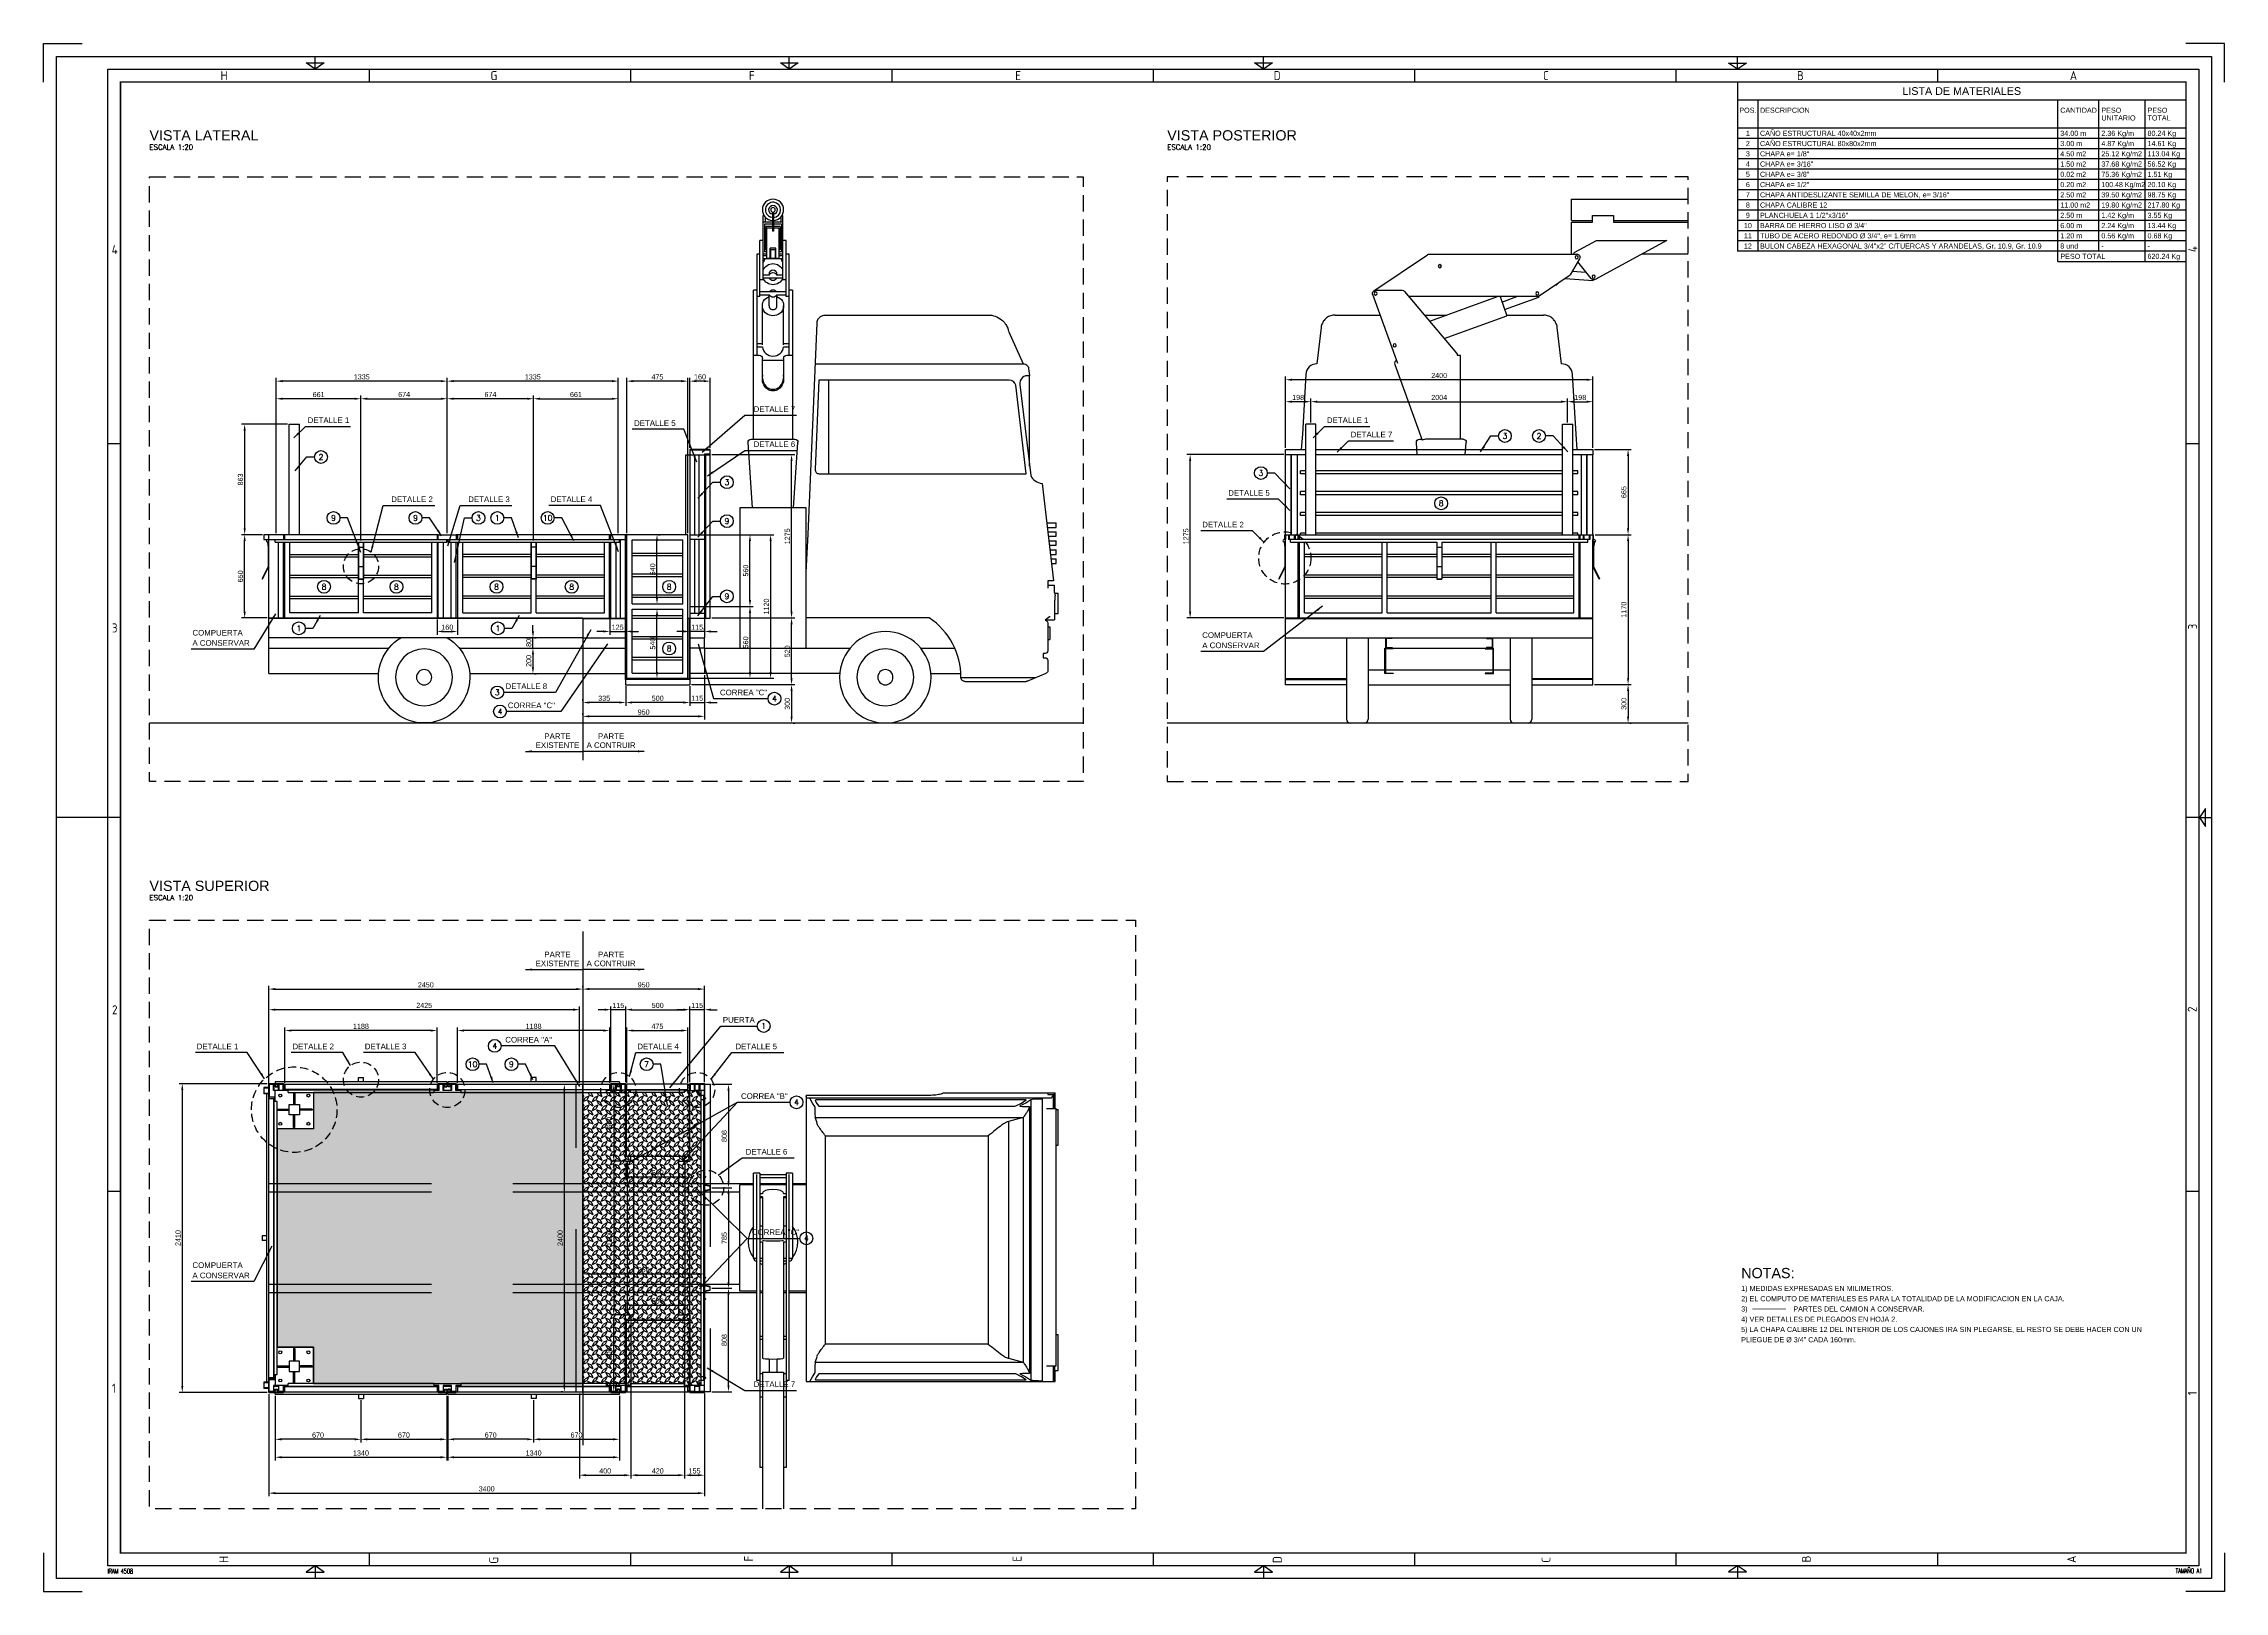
# Paper-space layout 'Hoja 1' of a CAD drawing. Header units: millimetres. Extents: x 1652 to 2503, y 47 to 651.
# The model-space entities are those that its viewports show. They can reach past a viewport. Long polylines and large blocks are cut down to what shows.
import ezdxf
from ezdxf.enums import TextEntityAlignment as Align

# ---------------------------------------------------------------- set-up
doc = ezdxf.new("R2010")
doc.units = ezdxf.units.MM
doc.linetypes.add('CENTER', pattern=[50.8, 31.75, -6.35, 6.35, -6.35])
doc.linetypes.add('HIDDEN', pattern=[9.525, 6.35, -3.175])
for name, color, linetype in [('1', 1, 'Continuous'), ('4', 4, 'Continuous'), ('5', 5, 'Continuous'), ('6', 6, 'Continuous'), ('8', 8, 'Continuous'), ('BARRA HIERRO 3-4', 16, 'Continuous'), ('CAÑO ESTRUCTURAL 40x40x2mm', 1, 'Continuous'), ('CAÑO ESTRUCTURAL 80x80x2mm', 6, 'Continuous'), ('CHAPA 1-2', 5, 'Continuous'), ('CHAPA 1-8', 7, 'Continuous'), ('CHAPA 3-16', 30, 'Continuous'), ('CHAPA 3-8', 4, 'Continuous'), ('CHAPA CALIBRE 12', 7, 'Continuous'), ('COTAS', 1, 'Continuous'), ('PLANCHUELA 1 1-2x3-16', 56, 'Continuous'), ('TEXTOS', 3, 'Continuous'), ('VIEWPORT', 5, 'Continuous')]:
    doc.layers.add(name, color=color, linetype=linetype)
doc.layers.add('CHAPA SEMILLA DE MELON 3-16', color=7, linetype='Continuous', true_color=0x737373)
doc.layers.get('VIEWPORT').freeze()
doc.styles.add('FUENTE', font='arial.ttf', dxfattribs={"height": 2})
doc.styles.add('ISO Proportional', font='ISOCP.SHX')
doc.styles.add('ROMANS', font='ROMANS.shx', dxfattribs={"height": 2})
doc.dimstyles.new('COTAS', dxfattribs={"dimtxt": 2, "dimasz": 2.5, "dimexe": 1.25, "dimexo": 0.625, "dimtad": 1, "dimdec": 0, "dimtxsty": 'FUENTE', "dimcen": 2.5, "dimclrd": 1, "dimclre": 1, "dimclrt": 3, "dimadec": 0, "dimazin": 0, "dimtfac": 1, "dimtdec": 0, "dimtmove": 0, "dimatfit": 3, "dimfxl": 1, "dimtfill": 1, "dimarcsym": 0})
pattern_1 = [(63.43495, (7.07, 56.57), (4e-09, 70.710678), [31.62278, -126.49111]), (116.56505, (14.142, 21.213), (4e-09, -70.710678), [31.62278, -126.49111]), (116.56505, (-14.142, 35.355), (4e-09, -70.710678), [31.62278, -126.49111]), (153.43495, (14.142, 21.213), (-70.710678, 4e-09), [31.62278, -126.49111]), (153.43495, (0, 49.497), (-70.710678, 4e-09), [31.62278, -126.49111]), (206.56505, (-21.213, 28.284), (70.710678, 4e-09), [31.62278, -126.49111]), (243.43495, (-21.213, 28.284), (-4e-09, -70.710678), [31.62278, -126.49111]), (26.56505, (7.07, 56.57), (-70.710678, -4e-09), [31.62278, -126.49111])]

# ---------------------------------------------------------------- blocks, each defined once
blk = doc.blocks.new('FORMATO A1')
at = {"layer": '1', "linetype": 'Continuous'}
for p, q in [((-730, 579), (-733.5, 581.5)), ((-733.5, 581.5), (-726.5, 581.5)), ((-730, 579), (-730, 584)), ((-726.5, 581.5), (-730, 579)), ((-548.5, 581.5), (-541.5, 581.5)), ((-545, 579), (-548.5, 581.5)), ((-545, 579), (-545, 584)), ((-541.5, 581.5), (-545, 579)), ((-360, 579), (-363.5, 581.5)), ((-363.5, 581.5), (-356.5, 581.5)), ((-360, 579), (-360, 584)), ((-356.5, 581.5), (-360, 579)), ((-175, 579), (-178.5, 581.4)), ((-178.5, 581.4), (-171.5, 581.4)), ((-175, 579), (-175, 584)), ((-171.5, 581.4), (-175, 579)), ((7.66, 290.5), (5.26, 287)), ((7.66, 283.5), (7.66, 290.5)), ((5.16, 287), (10, 287)), ((5.26, 287), (7.66, 283.5)), ((-730, -5), (-733.5, -7.5)), ((-733.5, -7.5), (-726.5, -7.5)), ((-726.5, -7.5), (-730, -5)), ((-730, -5), (-730, -10)), ((-545, -5), (-548.5, -7.5)), ((-548.5, -7.5), (-541.5, -7.5)), ((-541.5, -7.5), (-545, -5)), ((-545, -5), (-545, -10)), ((-360, -5), (-363.5, -7.5)), ((-363.5, -7.5), (-356.5, -7.5)), ((-356.5, -7.5), (-360, -5)), ((-360, -5), (-360, -10)), ((-175, -5), (-178.5, -7.4)), ((-178.5, -7.4), (-171.5, -7.4)), ((-175, -5), (-175, -10)), ((-171.5, -7.4), (-175, -5))]:
    blk.add_line(p, q, dxfattribs=at)
at = {"layer": '1'}
for p, q in [((-709, 579), (-709, 574)), ((-607, 579), (-607, 574)), ((-505, 579), (-505, 574)), ((-403, 579), (-403, 574)), ((-301, 579), (-301, 574)), ((-199, 579), (-199, 574)), ((-97, 579), (-97, 574)), ((-806, 287.02), (-831, 287)), ((5, 287), (0, 287)), ((-806, 141), (-811, 141)), ((5, 141), (0, 141)), ((-709, 0), (-709, -5)), ((-607, 0), (-607, -5)), ((-505, 0), (-505, -5)), ((-403, 0), (-403, -5)), ((-301, 0), (-301, -5)), ((-199, 0), (-199, -5)), ((-97, 0), (-97, -5))]:
    blk.add_line(p, q, dxfattribs=at)
for points in [[(-836, 574), (-836, 589), (-821, 589)], [(15, 574), (15, 589), (0, 589)], [(-831, -10), (-831, 584), (10, 584), (10, -10), (-831, -10)], [(-811, 579), (5, 579), (5, -5), (-811, -5), (-811, 579)], [(-811, 433), (-806, 433)], [(0, 433), (5, 433)], [(-836, 0), (-836, -15), (-821, -15)], [(15, 0), (15, -15), (0, -15)]]:
    blk.add_lwpolyline(points, dxfattribs=at)
at = {"layer": '1', "const_width": 0.6}
blk.add_lwpolyline([(0, 0), (-806, 0), (-806, 574), (0, 574), (0, 0)], dxfattribs=at)
at = {"layer": 'TEXTOS', "style": 'ISO Proportional'}
for s, p in [('H', (-765.59, 576.53)), ('G', (-660.28, 576.53)), ('F', (-559.65, 576.53)), ('E', (-455.74, 576.53)), ('D', (-354.64, 576.53)), ('C', (-249.77, 576.53)), ('B', (-150.44, 576.53)), ('A', (-43.89, 576.53)), ('4', (-808.24, 508.63)), ('3', (-808.24, 360.98)), ('2', (-808.24, 211.95)), ('1', (-808.55, 64.3))]:
    blk.add_text(s, height=3.5, dxfattribs=at).set_placement(p, align=Align.MIDDLE)
for s, p in [('4', (2.67, 508.79)), ('3', (2.59, 361.51)), ('2', (2.45, 212.16)), ('1', (2.49, 62.3)), ('H', (-765.7, -2.52)), ('G', (-660.34, -2.88)), ('F', (-560.94, -2.17)), ('E', (-456.12, -2.28)), ('D', (-354.6, -2.61)), ('C', (-249.72, -2.68)), ('B', (-148.14, -2.35)), ('A', (-44.61, -2.47))]:
    blk.add_text(s, height=3.5, rotation=90, dxfattribs=at).set_placement(p, align=Align.MIDDLE)
at = {"layer": 'TEXTOS', "ltscale": 5, "style": 'ROMANS', "width": 0.6}
for s, p in [('IRAM 4508', (-811.08, -7.11)), ('TAMAÑO A1', (-3.98, -6.98))]:
    blk.add_text(s, height=1.899, dxfattribs=at).set_placement(p, align=Align.MIDDLE_LEFT)
blk = doc.blocks.new('*D4')
at = {"layer": 'COTAS', "color": 1, "lineweight": -2, "transparency": 16777216}
for p, q in [((1747.22, 502.62), (1729.25, 502.62)), ((1730.5, 500.12), (1730.5, 461.99)), ((1737.41, 459.49), (1729.25, 459.49))]:
    blk.add_line(p, q, dxfattribs=at)
at = {"layer": 'COTAS', "color": 1, "transparency": 16777216}
for points in [[(1730.08, 500.12), (1730.91, 500.12), (1730.5, 502.62)], [(1730.08, 461.99), (1730.91, 461.99), (1730.5, 459.49)]]:
    blk.add_solid(points, dxfattribs=at)
at = {"layer": 'Defpoints', "color": 0, "transparency": 16777216}
for p in [(1747.85, 502.62), (1730.5, 459.49), (1738.03, 459.49)]:
    blk.add_point(p, dxfattribs=at)
at = {"layer": 'COTAS', "color": 3, "transparency": 16777216, "insert": (1728.85, 481.05), "char_height": 2, "attachment_point": 5, "rotation": 90, "style": 'FUENTE', "bg_fill": 3, "box_fill_scale": 1.1, "bg_fill_color": 256, "bg_fill_true_color": 13158600, "bg_fill_transparency": 0}
blk.add_mtext('863', dxfattribs=at)
blk = doc.blocks.new('*D5')
at = {"layer": 'COTAS', "color": 1, "lineweight": -2, "transparency": 16777216}
for p, q in [((1737.41, 459.49), (1729.25, 459.49)), ((1730.5, 429.49), (1730.5, 456.99)), ((1739.31, 426.99), (1729.25, 426.99))]:
    blk.add_line(p, q, dxfattribs=at)
at = {"layer": 'COTAS', "color": 1, "transparency": 16777216}
for points in [[(1730.08, 456.99), (1730.91, 456.99), (1730.5, 459.49)], [(1730.08, 429.49), (1730.91, 429.49), (1730.5, 426.99)]]:
    blk.add_solid(points, dxfattribs=at)
at = {"layer": 'Defpoints', "color": 0, "transparency": 16777216}
for p in [(1730.5, 459.49), (1738.03, 459.49), (1739.94, 426.99)]:
    blk.add_point(p, dxfattribs=at)
at = {"layer": 'COTAS', "color": 3, "transparency": 16777216, "insert": (1728.85, 443.24), "char_height": 2, "attachment_point": 5, "rotation": 90, "style": 'FUENTE', "bg_fill": 3, "box_fill_scale": 1.1, "bg_fill_color": 256, "bg_fill_true_color": 13158600, "bg_fill_transparency": 0}
blk.add_mtext('650', dxfattribs=at)
blk = doc.blocks.new('*D6')
at = {"layer": 'COTAS', "color": 1, "lineweight": -2, "transparency": 16777216}
for p, q in [((1904.81, 400.99), (1945.17, 400.99)), ((1943.92, 398.49), (1943.92, 388.49)), ((1944.54, 385.99), (1945.17, 385.99))]:
    blk.add_line(p, q, dxfattribs=at)
at = {"layer": 'COTAS', "color": 1, "transparency": 16777216}
for points in [[(1943.5, 398.49), (1944.33, 398.49), (1943.92, 400.99)], [(1943.5, 388.49), (1944.33, 388.49), (1943.92, 385.99)]]:
    blk.add_solid(points, dxfattribs=at)
at = {"layer": 'Defpoints', "color": 0, "transparency": 16777216}
for p in [(1904.19, 400.99), (1943.92, 385.99), (1943.92, 385.99)]:
    blk.add_point(p, dxfattribs=at)
at = {"layer": 'COTAS', "color": 3, "transparency": 16777216, "insert": (1942.27, 393.49), "char_height": 2, "attachment_point": 5, "rotation": 90, "style": 'FUENTE', "bg_fill": 3, "box_fill_scale": 1.1, "bg_fill_color": 256, "bg_fill_true_color": 13158600, "bg_fill_transparency": 0}
blk.add_mtext('300', dxfattribs=at)
blk = doc.blocks.new('*D7')
at = {"layer": 'COTAS', "color": 1, "lineweight": -2, "transparency": 16777216}
for p, q in [((1912.78, 426.99), (1945.17, 426.99)), ((1943.92, 403.49), (1943.92, 424.49)), ((1904.81, 400.99), (1945.17, 400.99))]:
    blk.add_line(p, q, dxfattribs=at)
at = {"layer": 'COTAS', "color": 1, "transparency": 16777216}
for points in [[(1943.5, 424.49), (1944.33, 424.49), (1943.92, 426.99)], [(1943.5, 403.49), (1944.33, 403.49), (1943.92, 400.99)]]:
    blk.add_solid(points, dxfattribs=at)
at = {"layer": 'Defpoints', "color": 0, "transparency": 16777216}
for p in [(1912.16, 426.99), (1943.92, 426.99), (1904.19, 400.99)]:
    blk.add_point(p, dxfattribs=at)
at = {"layer": 'COTAS', "color": 3, "transparency": 16777216, "insert": (1942.27, 413.99), "char_height": 2, "attachment_point": 5, "rotation": 90, "style": 'FUENTE', "bg_fill": 3, "box_fill_scale": 1.1, "bg_fill_color": 256, "bg_fill_true_color": 13158600, "bg_fill_transparency": 0}
blk.add_mtext('520', dxfattribs=at)
blk = doc.blocks.new('*D8')
at = {"layer": 'COTAS', "color": 1, "lineweight": -2, "transparency": 16777216}
for p, q in [((1912.81, 490.74), (1945.17, 490.74)), ((1943.92, 429.49), (1943.92, 488.24)), ((1912.78, 426.99), (1945.17, 426.99))]:
    blk.add_line(p, q, dxfattribs=at)
at = {"layer": 'COTAS', "color": 1, "transparency": 16777216}
for points in [[(1943.5, 488.24), (1944.33, 488.24), (1943.92, 490.74)], [(1943.5, 429.49), (1944.33, 429.49), (1943.92, 426.99)]]:
    blk.add_solid(points, dxfattribs=at)
at = {"layer": 'Defpoints', "color": 0, "transparency": 16777216}
for p in [(1912.19, 490.74), (1943.92, 490.74), (1912.16, 426.99)]:
    blk.add_point(p, dxfattribs=at)
at = {"layer": 'COTAS', "color": 3, "transparency": 16777216, "insert": (1942.27, 458.86), "char_height": 2, "attachment_point": 5, "rotation": 90, "style": 'FUENTE', "bg_fill": 3, "box_fill_scale": 1.1, "bg_fill_color": 256, "bg_fill_true_color": 13158600, "bg_fill_transparency": 0}
blk.add_mtext('1275', dxfattribs=at)
blk = doc.blocks.new('*D9')
at = {"layer": 'COTAS', "color": 1, "lineweight": -2, "transparency": 16777216}
for p, q in [((1904.19, 493.36), (1904.19, 520.67)), ((1909.69, 519.42), (1906.69, 519.42)), ((1912.19, 493.36), (1912.19, 520.67))]:
    blk.add_line(p, q, dxfattribs=at)
at = {"layer": 'COTAS', "color": 1, "transparency": 16777216}
for points in [[(1906.69, 519.84), (1906.69, 519), (1904.19, 519.42)], [(1909.69, 519.84), (1909.69, 519), (1912.19, 519.42)]]:
    blk.add_solid(points, dxfattribs=at)
at = {"layer": 'Defpoints', "color": 0, "transparency": 16777216}
for p in [(1904.19, 492.74), (1912.19, 492.74)]:
    blk.add_point(p, dxfattribs=at)
at = {"layer": 'COTAS', "color": 3, "transparency": 16777216, "insert": (1908.19, 521.07), "char_height": 2, "attachment_point": 5, "style": 'FUENTE', "bg_fill": 3, "box_fill_scale": 1.1, "bg_fill_color": 256, "bg_fill_true_color": 13158600, "bg_fill_transparency": 0}
blk.add_mtext('160', dxfattribs=at)
at = {"layer": 'Defpoints', "color": 0, "transparency": 16777216}
blk.add_point((1904.19, 519.42), dxfattribs=at)
blk = doc.blocks.new('*D10')
at = {"layer": 'COTAS', "color": 1, "lineweight": -2, "transparency": 16777216}
for p, q in [((1879.69, 460.11), (1879.69, 520.67)), ((1900.94, 519.42), (1882.19, 519.42)), ((1903.44, 460.11), (1903.44, 520.67))]:
    blk.add_line(p, q, dxfattribs=at)
at = {"layer": 'COTAS', "color": 1, "transparency": 16777216}
for points in [[(1882.19, 519.84), (1882.19, 519), (1879.69, 519.42)], [(1900.94, 519.84), (1900.94, 519), (1903.44, 519.42)]]:
    blk.add_solid(points, dxfattribs=at)
at = {"layer": 'Defpoints', "color": 0, "transparency": 16777216}
for p in [(1879.69, 519.42), (1879.69, 459.49), (1903.44, 459.49)]:
    blk.add_point(p, dxfattribs=at)
at = {"layer": 'COTAS', "color": 3, "transparency": 16777216, "insert": (1891.56, 521.06), "char_height": 2, "attachment_point": 5, "style": 'FUENTE', "bg_fill": 3, "box_fill_scale": 1.1, "bg_fill_color": 256, "bg_fill_true_color": 13158600, "bg_fill_transparency": 0}
blk.add_mtext('475', dxfattribs=at)
blk = doc.blocks.new('*D11')
at = {"layer": 'COTAS', "color": 1, "lineweight": -2, "transparency": 16777216}
for p, q in [((1809.56, 460.11), (1809.56, 520.67)), ((1873.81, 519.42), (1812.06, 519.42)), ((1876.31, 460.11), (1876.31, 520.67))]:
    blk.add_line(p, q, dxfattribs=at)
at = {"layer": 'COTAS', "color": 1, "transparency": 16777216}
for points in [[(1812.06, 519.84), (1812.06, 519), (1809.56, 519.42)], [(1873.81, 519.84), (1873.81, 519), (1876.31, 519.42)]]:
    blk.add_solid(points, dxfattribs=at)
at = {"layer": 'Defpoints', "color": 0, "transparency": 16777216}
for p in [(1809.56, 519.42), (1809.56, 459.49), (1876.31, 459.49)]:
    blk.add_point(p, dxfattribs=at)
at = {"layer": 'COTAS', "color": 3, "transparency": 16777216, "insert": (1842.94, 521.07), "char_height": 2, "attachment_point": 5, "style": 'FUENTE', "bg_fill": 3, "box_fill_scale": 1.1, "bg_fill_color": 256, "bg_fill_true_color": 13158600, "bg_fill_transparency": 0}
blk.add_mtext('1335', dxfattribs=at)
blk = doc.blocks.new('*D12')
at = {"layer": 'COTAS', "color": 1, "lineweight": -2, "transparency": 16777216}
for p, q in [((1742.81, 460.11), (1742.81, 520.67)), ((1807.06, 519.42), (1745.31, 519.42)), ((1809.56, 460.11), (1809.56, 520.67))]:
    blk.add_line(p, q, dxfattribs=at)
at = {"layer": 'COTAS', "color": 1, "transparency": 16777216}
for points in [[(1745.31, 519.84), (1745.31, 519), (1742.81, 519.42)], [(1807.06, 519.84), (1807.06, 519), (1809.56, 519.42)]]:
    blk.add_solid(points, dxfattribs=at)
at = {"layer": 'Defpoints', "color": 0, "transparency": 16777216}
for p in [(1742.81, 519.42), (1742.81, 459.49), (1809.56, 459.49)]:
    blk.add_point(p, dxfattribs=at)
at = {"layer": 'COTAS', "color": 3, "transparency": 16777216, "insert": (1776.19, 521.07), "char_height": 2, "attachment_point": 5, "style": 'FUENTE', "bg_fill": 3, "box_fill_scale": 1.1, "bg_fill_color": 256, "bg_fill_true_color": 13158600, "bg_fill_transparency": 0}
blk.add_mtext('1335', dxfattribs=at)
blk = doc.blocks.new('*D13')
at = {"layer": 'COTAS', "color": 1, "lineweight": -2, "transparency": 16777216}
for p, q in [((1742.81, 460.11), (1742.81, 513.8)), ((1773.38, 512.55), (1745.31, 512.55)), ((1775.88, 457.25), (1775.88, 513.8))]:
    blk.add_line(p, q, dxfattribs=at)
at = {"layer": 'COTAS', "color": 1, "transparency": 16777216}
for points in [[(1745.31, 512.96), (1745.31, 512.13), (1742.81, 512.55)], [(1773.38, 512.96), (1773.38, 512.13), (1775.88, 512.55)]]:
    blk.add_solid(points, dxfattribs=at)
at = {"layer": 'Defpoints', "color": 0, "transparency": 16777216}
for p in [(1742.81, 512.55), (1742.81, 459.49), (1775.88, 456.63)]:
    blk.add_point(p, dxfattribs=at)
at = {"layer": 'COTAS', "color": 3, "transparency": 16777216, "insert": (1759.35, 514.19), "char_height": 2, "attachment_point": 5, "style": 'FUENTE', "bg_fill": 3, "box_fill_scale": 1.1, "bg_fill_color": 256, "bg_fill_true_color": 13158600, "bg_fill_transparency": 0}
blk.add_mtext('661', dxfattribs=at)
blk = doc.blocks.new('*D14')
at = {"layer": 'COTAS', "color": 1, "lineweight": -2, "transparency": 16777216}
for p, q in [((1775.88, 457.25), (1775.88, 513.8)), ((1778.38, 512.55), (1807.06, 512.55)), ((1809.56, 460.11), (1809.56, 513.8))]:
    blk.add_line(p, q, dxfattribs=at)
at = {"layer": 'COTAS', "color": 1, "transparency": 16777216}
for points in [[(1778.38, 512.96), (1778.38, 512.13), (1775.88, 512.55)], [(1807.06, 512.96), (1807.06, 512.13), (1809.56, 512.55)]]:
    blk.add_solid(points, dxfattribs=at)
at = {"layer": 'Defpoints', "color": 0, "transparency": 16777216}
for p in [(1809.56, 512.55), (1775.88, 456.63), (1809.56, 459.49)]:
    blk.add_point(p, dxfattribs=at)
at = {"layer": 'COTAS', "color": 3, "transparency": 16777216, "insert": (1792.72, 514.19), "char_height": 2, "attachment_point": 5, "style": 'FUENTE', "bg_fill": 3, "box_fill_scale": 1.1, "bg_fill_color": 256, "bg_fill_true_color": 13158600, "bg_fill_transparency": 0}
blk.add_mtext('674', dxfattribs=at)
blk = doc.blocks.new('*D15')
at = {"layer": 'COTAS', "color": 1, "lineweight": -2, "transparency": 16777216}
for p, q in [((1843.25, 457.25), (1843.25, 513.8)), ((1845.75, 512.55), (1873.81, 512.55)), ((1876.31, 460.11), (1876.31, 513.8))]:
    blk.add_line(p, q, dxfattribs=at)
at = {"layer": 'COTAS', "color": 1, "transparency": 16777216}
for points in [[(1845.75, 512.96), (1845.75, 512.13), (1843.25, 512.55)], [(1873.81, 512.96), (1873.81, 512.13), (1876.31, 512.55)]]:
    blk.add_solid(points, dxfattribs=at)
at = {"layer": 'Defpoints', "color": 0, "transparency": 16777216}
for p in [(1876.31, 512.55), (1843.25, 456.63), (1876.31, 459.49)]:
    blk.add_point(p, dxfattribs=at)
at = {"layer": 'COTAS', "color": 3, "transparency": 16777216, "insert": (1859.78, 514.19), "char_height": 2, "attachment_point": 5, "style": 'FUENTE', "bg_fill": 3, "box_fill_scale": 1.1, "bg_fill_color": 256, "bg_fill_true_color": 13158600, "bg_fill_transparency": 0}
blk.add_mtext('661', dxfattribs=at)
blk = doc.blocks.new('*D16')
at = {"layer": 'COTAS', "color": 1, "lineweight": -2, "transparency": 16777216}
for p, q in [((1809.56, 460.11), (1809.56, 513.8)), ((1840.75, 512.55), (1812.06, 512.55)), ((1843.25, 457.25), (1843.25, 513.8))]:
    blk.add_line(p, q, dxfattribs=at)
at = {"layer": 'COTAS', "color": 1, "transparency": 16777216}
for points in [[(1812.06, 512.96), (1812.06, 512.13), (1809.56, 512.55)], [(1840.75, 512.96), (1840.75, 512.13), (1843.25, 512.55)]]:
    blk.add_solid(points, dxfattribs=at)
at = {"layer": 'Defpoints', "color": 0, "transparency": 16777216}
for p in [(1809.56, 512.55), (1809.56, 459.49), (1843.25, 456.63)]:
    blk.add_point(p, dxfattribs=at)
at = {"layer": 'COTAS', "color": 3, "transparency": 16777216, "insert": (1826.41, 514.19), "char_height": 2, "attachment_point": 5, "style": 'FUENTE', "bg_fill": 3, "box_fill_scale": 1.1, "bg_fill_color": 256, "bg_fill_true_color": 13158600, "bg_fill_transparency": 0}
blk.add_mtext('674', dxfattribs=at)
blk = doc.blocks.new('*D17')
at = {"layer": 'COTAS', "color": 1, "lineweight": -2, "transparency": 16777216}
for p, q in [((1891.4, 405.97), (1891.4, 427.98)), ((1892.02, 430.48), (1892.65, 430.48)), ((1892.02, 403.47), (1892.65, 403.47))]:
    blk.add_line(p, q, dxfattribs=at)
at = {"layer": 'COTAS', "color": 1, "transparency": 16777216}
for points in [[(1890.98, 427.98), (1891.82, 427.98), (1891.4, 430.48)], [(1890.98, 405.97), (1891.82, 405.97), (1891.4, 403.47)]]:
    blk.add_solid(points, dxfattribs=at)
at = {"layer": 'Defpoints', "color": 0, "transparency": 16777216}
for p in [(1891.4, 430.48), (1891.4, 430.48), (1891.4, 403.47)]:
    blk.add_point(p, dxfattribs=at)
at = {"layer": 'COTAS', "color": 3, "transparency": 16777216, "insert": (1889.75, 416.98), "char_height": 2, "attachment_point": 5, "rotation": 90, "style": 'FUENTE', "bg_fill": 3, "box_fill_scale": 1.1, "bg_fill_color": 256, "bg_fill_true_color": 13158600, "bg_fill_transparency": 0}
blk.add_mtext('540', dxfattribs=at)
blk = doc.blocks.new('*D18')
at = {"layer": 'COTAS', "color": 1, "lineweight": -2, "transparency": 16777216}
for p, q in [((1891.4, 434.98), (1891.4, 456.99)), ((1892.02, 459.49), (1892.65, 459.49)), ((1892.02, 432.48), (1892.65, 432.48))]:
    blk.add_line(p, q, dxfattribs=at)
at = {"layer": 'COTAS', "color": 1, "transparency": 16777216}
for points in [[(1890.98, 456.99), (1891.82, 456.99), (1891.4, 459.49)], [(1890.98, 434.98), (1891.82, 434.98), (1891.4, 432.48)]]:
    blk.add_solid(points, dxfattribs=at)
at = {"layer": 'Defpoints', "color": 0, "transparency": 16777216}
for p in [(1891.4, 459.49), (1891.4, 459.49), (1891.4, 432.48)]:
    blk.add_point(p, dxfattribs=at)
at = {"layer": 'COTAS', "color": 3, "transparency": 16777216, "insert": (1889.75, 445.98), "char_height": 2, "attachment_point": 5, "rotation": 90, "style": 'FUENTE', "bg_fill": 3, "box_fill_scale": 1.1, "bg_fill_color": 256, "bg_fill_true_color": 13158600, "bg_fill_transparency": 0}
blk.add_mtext('540', dxfattribs=at)
blk = doc.blocks.new('*D19')
at = {"layer": 'COTAS', "color": 1, "lineweight": -2, "transparency": 16777216}
for p, q in [((1879.19, 400.36), (1879.19, 392.75)), ((1904.19, 400.36), (1904.19, 392.75)), ((1901.69, 394), (1881.69, 394))]:
    blk.add_line(p, q, dxfattribs=at)
at = {"layer": 'COTAS', "color": 1, "transparency": 16777216}
for points in [[(1881.69, 394.42), (1881.69, 393.59), (1879.19, 394)], [(1901.69, 394.42), (1901.69, 393.59), (1904.19, 394)]]:
    blk.add_solid(points, dxfattribs=at)
at = {"layer": 'Defpoints', "color": 0, "transparency": 16777216}
for p in [(1879.19, 400.99), (1904.19, 400.99), (1879.19, 394)]:
    blk.add_point(p, dxfattribs=at)
at = {"layer": 'COTAS', "color": 3, "transparency": 16777216, "insert": (1891.69, 395.65), "char_height": 2, "attachment_point": 5, "style": 'FUENTE', "bg_fill": 3, "box_fill_scale": 1.1, "bg_fill_color": 256, "bg_fill_true_color": 13158600, "bg_fill_transparency": 0}
blk.add_mtext('500', dxfattribs=at)
blk = doc.blocks.new('*D20')
at = {"layer": 'COTAS', "color": 1, "lineweight": -2, "transparency": 16777216}
for p, q in [((1904.19, 400.36), (1904.19, 392.75)), ((1909.94, 404.62), (1909.94, 392.75)), ((1901.69, 394), (1899.19, 394)), ((1904.19, 394), (1909.94, 394)), ((1912.44, 394), (1914.94, 394))]:
    blk.add_line(p, q, dxfattribs=at)
at = {"layer": 'COTAS', "color": 1, "transparency": 16777216}
for points in [[(1901.69, 394.42), (1901.69, 393.59), (1904.19, 394)], [(1912.44, 394.42), (1912.44, 393.59), (1909.94, 394)]]:
    blk.add_solid(points, dxfattribs=at)
at = {"layer": 'Defpoints', "color": 0, "transparency": 16777216}
blk.add_point((1909.94, 405.25), dxfattribs=at)
at = {"layer": 'COTAS', "color": 3, "transparency": 16777216, "insert": (1907.06, 395.65), "char_height": 2, "attachment_point": 5, "style": 'FUENTE', "bg_fill": 3, "box_fill_scale": 1.1, "bg_fill_color": 256, "bg_fill_true_color": 13158600, "bg_fill_transparency": 0}
blk.add_mtext('115', dxfattribs=at)
at = {"layer": 'Defpoints', "color": 0, "transparency": 16777216}
for p in [(1904.19, 400.99), (1909.94, 394)]:
    blk.add_point(p, dxfattribs=at)
blk = doc.blocks.new('*D21')
at = {"layer": 'COTAS', "color": 1, "lineweight": -2, "transparency": 16777216}
for p, q in [((1879.19, 400.36), (1879.19, 392.75)), ((1862.44, 394.63), (1862.44, 395.25)), ((1876.69, 394), (1864.94, 394))]:
    blk.add_line(p, q, dxfattribs=at)
at = {"layer": 'COTAS', "color": 1, "transparency": 16777216}
for points in [[(1864.94, 394.42), (1864.94, 393.59), (1862.44, 394)], [(1876.69, 394.42), (1876.69, 393.59), (1879.19, 394)]]:
    blk.add_solid(points, dxfattribs=at)
at = {"layer": 'Defpoints', "color": 0, "transparency": 16777216}
for p in [(1879.19, 400.99), (1862.44, 394), (1862.44, 394)]:
    blk.add_point(p, dxfattribs=at)
at = {"layer": 'COTAS', "color": 3, "transparency": 16777216, "insert": (1870.81, 395.65), "char_height": 2, "attachment_point": 5, "style": 'FUENTE', "bg_fill": 3, "box_fill_scale": 1.1, "bg_fill_color": 256, "bg_fill_true_color": 13158600, "bg_fill_transparency": 0}
blk.add_mtext('335', dxfattribs=at)
blk = doc.blocks.new('*D22')
at = {"layer": 'COTAS', "color": 1, "lineweight": -2, "transparency": 16777216}
for p, q in [((1843, 412.75), (1843, 407.75)), ((1843.62, 415.25), (1844.25, 415.25)), ((1843.62, 405.25), (1844.25, 405.25))]:
    blk.add_line(p, q, dxfattribs=at)
at = {"layer": 'COTAS', "color": 1, "transparency": 16777216}
for points in [[(1842.58, 412.75), (1843.41, 412.75), (1843, 415.25)], [(1842.58, 407.75), (1843.41, 407.75), (1843, 405.25)]]:
    blk.add_solid(points, dxfattribs=at)
at = {"layer": 'COTAS', "color": 3, "transparency": 16777216, "insert": (1841.35, 410.25), "char_height": 2, "attachment_point": 5, "rotation": 90, "style": 'FUENTE', "bg_fill": 3, "box_fill_scale": 1.1, "bg_fill_color": 256, "bg_fill_true_color": 13158600, "bg_fill_transparency": 0}
blk.add_mtext('200', dxfattribs=at)
at = {"layer": 'Defpoints', "color": 0, "transparency": 16777216}
for p in [(1843, 415.25), (1843, 405.25), (1843, 405.25)]:
    blk.add_point(p, dxfattribs=at)
blk = doc.blocks.new('*D23')
at = {"layer": 'COTAS', "color": 1, "lineweight": -2, "transparency": 16777216}
for p, q in [((1843, 421.75), (1843, 424.25)), ((1843, 415.25), (1843, 419.25)), ((1843.62, 419.25), (1844.25, 419.25)), ((1843, 412.75), (1843, 410.25)), ((1843.62, 415.25), (1844.25, 415.25))]:
    blk.add_line(p, q, dxfattribs=at)
at = {"layer": 'COTAS', "color": 1, "transparency": 16777216}
for points in [[(1842.58, 421.75), (1843.41, 421.75), (1843, 419.25)], [(1842.58, 412.75), (1843.41, 412.75), (1843, 415.25)]]:
    blk.add_solid(points, dxfattribs=at)
at = {"layer": 'COTAS', "color": 3, "transparency": 16777216, "insert": (1841.35, 417.25), "char_height": 2, "attachment_point": 5, "rotation": 90, "style": 'FUENTE', "bg_fill": 3, "box_fill_scale": 1.1, "bg_fill_color": 256, "bg_fill_true_color": 13158600, "bg_fill_transparency": 0}
blk.add_mtext('80', dxfattribs=at)
at = {"layer": 'Defpoints', "color": 0, "transparency": 16777216}
for p in [(1843, 419.25), (1843, 419.25), (1843, 415.25)]:
    blk.add_point(p, dxfattribs=at)
blk = doc.blocks.new('*D24')
at = {"layer": 'COTAS', "color": 1, "lineweight": -2, "transparency": 16777216}
for p, q in [((1805.56, 426.36), (1805.56, 420.48)), ((1813.56, 426.36), (1813.56, 420.48)), ((1808.06, 421.73), (1811.06, 421.73))]:
    blk.add_line(p, q, dxfattribs=at)
at = {"layer": 'COTAS', "color": 1, "transparency": 16777216}
for points in [[(1808.06, 422.15), (1808.06, 421.32), (1805.56, 421.73)], [(1811.06, 422.15), (1811.06, 421.32), (1813.56, 421.73)]]:
    blk.add_solid(points, dxfattribs=at)
at = {"layer": 'COTAS', "color": 3, "transparency": 16777216, "insert": (1809.56, 423.38), "char_height": 2, "attachment_point": 5, "style": 'FUENTE', "bg_fill": 3, "box_fill_scale": 1.1, "bg_fill_color": 256, "bg_fill_true_color": 13158600, "bg_fill_transparency": 0}
blk.add_mtext('160', dxfattribs=at)
at = {"layer": 'Defpoints', "color": 0, "transparency": 16777216}
for p in [(1805.56, 426.99), (1813.56, 426.99), (1813.56, 421.73)]:
    blk.add_point(p, dxfattribs=at)
blk = doc.blocks.new('*D25')
at = {"layer": 'COTAS', "color": 1, "lineweight": -2, "transparency": 16777216}
for p, q in [((1872.94, 426.36), (1872.94, 420.48)), ((1870.44, 421.73), (1867.94, 421.73)), ((1872.94, 421.73), (1879.19, 421.73)), ((1879.19, 422.36), (1879.19, 422.98)), ((1881.69, 421.73), (1884.19, 421.73))]:
    blk.add_line(p, q, dxfattribs=at)
at = {"layer": 'COTAS', "color": 1, "transparency": 16777216}
for points in [[(1870.44, 422.15), (1870.44, 421.32), (1872.94, 421.73)], [(1881.69, 422.15), (1881.69, 421.32), (1879.19, 421.73)]]:
    blk.add_solid(points, dxfattribs=at)
at = {"layer": 'COTAS', "color": 3, "transparency": 16777216, "insert": (1876.06, 423.38), "char_height": 2, "attachment_point": 5, "style": 'FUENTE', "bg_fill": 3, "box_fill_scale": 1.1, "bg_fill_color": 256, "bg_fill_true_color": 13158600, "bg_fill_transparency": 0}
blk.add_mtext('125', dxfattribs=at)
at = {"layer": 'Defpoints', "color": 0, "transparency": 16777216}
for p in [(1872.94, 426.99), (1879.19, 421.73), (1879.19, 421.73)]:
    blk.add_point(p, dxfattribs=at)
blk = doc.blocks.new('*D26')
at = {"layer": 'COTAS', "color": 1, "lineweight": -2, "transparency": 16777216}
for p, q in [((1901.69, 421.73), (1899.19, 421.73)), ((1904.19, 422.36), (1904.19, 422.98)), ((1909.94, 421.73), (1904.19, 421.73)), ((1909.94, 422.36), (1909.94, 422.98)), ((1912.44, 421.73), (1914.94, 421.73))]:
    blk.add_line(p, q, dxfattribs=at)
at = {"layer": 'COTAS', "color": 1, "transparency": 16777216}
for points in [[(1901.69, 422.15), (1901.69, 421.32), (1904.19, 421.73)], [(1912.44, 422.15), (1912.44, 421.32), (1909.94, 421.73)]]:
    blk.add_solid(points, dxfattribs=at)
at = {"layer": 'COTAS', "color": 3, "transparency": 16777216, "insert": (1907.06, 423.38), "char_height": 2, "attachment_point": 5, "style": 'FUENTE', "bg_fill": 3, "box_fill_scale": 1.1, "bg_fill_color": 256, "bg_fill_true_color": 13158600, "bg_fill_transparency": 0}
blk.add_mtext('115', dxfattribs=at)
at = {"layer": 'Defpoints', "color": 0, "transparency": 16777216}
for p in [(1904.19, 421.73), (1904.19, 421.73), (1909.94, 421.73)]:
    blk.add_point(p, dxfattribs=at)
blk = doc.blocks.new('*D27')
at = {"layer": 'COTAS', "color": 1, "lineweight": -2, "transparency": 16777216}
for p, q in [((1739.94, 245.88), (1739.94, 275.39)), ((1858.69, 274.14), (1742.44, 274.14)), ((1861.19, 245.65), (1861.19, 275.39))]:
    blk.add_line(p, q, dxfattribs=at)
at = {"layer": 'COTAS', "color": 1, "transparency": 16777216}
for points in [[(1742.44, 274.56), (1742.44, 273.72), (1739.94, 274.14)], [(1858.69, 274.56), (1858.69, 273.72), (1861.19, 274.14)]]:
    blk.add_solid(points, dxfattribs=at)
at = {"layer": 'Defpoints', "color": 0, "transparency": 16777216}
for p in [(1739.94, 274.14), (1739.94, 245.26), (1861.19, 245.02)]:
    blk.add_point(p, dxfattribs=at)
at = {"layer": 'COTAS', "color": 3, "transparency": 16777216, "insert": (1800.56, 275.79), "char_height": 2, "attachment_point": 5, "style": 'FUENTE', "bg_fill": 3, "box_fill_scale": 1.1, "bg_fill_color": 256, "bg_fill_true_color": 13158600, "bg_fill_transparency": 0}
blk.add_mtext('2425', dxfattribs=at)
blk = doc.blocks.new('*D28')
at = {"layer": 'COTAS', "color": 1, "lineweight": -2, "transparency": 16777216}
for p, q in [((1901.69, 274.14), (1899.19, 274.14)), ((1904.19, 245.88), (1904.19, 275.39)), ((1909.94, 274.14), (1904.19, 274.14)), ((1909.94, 245.88), (1909.94, 275.39)), ((1912.44, 274.14), (1914.94, 274.14))]:
    blk.add_line(p, q, dxfattribs=at)
at = {"layer": 'COTAS', "color": 1, "transparency": 16777216}
for points in [[(1901.69, 274.56), (1901.69, 273.72), (1904.19, 274.14)], [(1912.44, 274.56), (1912.44, 273.72), (1909.94, 274.14)]]:
    blk.add_solid(points, dxfattribs=at)
at = {"layer": 'Defpoints', "color": 0, "transparency": 16777216}
for p in [(1904.19, 245.26), (1909.94, 245.26)]:
    blk.add_point(p, dxfattribs=at)
at = {"layer": 'COTAS', "color": 3, "transparency": 16777216, "insert": (1907.06, 275.79), "char_height": 2, "attachment_point": 5, "style": 'FUENTE', "bg_fill": 3, "box_fill_scale": 1.1, "bg_fill_color": 256, "bg_fill_true_color": 13158600, "bg_fill_transparency": 0}
blk.add_mtext('115', dxfattribs=at)
at = {"layer": 'Defpoints', "color": 0, "transparency": 16777216}
blk.add_point((1904.19, 274.14), dxfattribs=at)
blk = doc.blocks.new('*D29')
at = {"layer": 'COTAS', "color": 1, "lineweight": -2, "transparency": 16777216}
for p, q in [((1879.19, 245.88), (1879.19, 275.39)), ((1881.69, 274.14), (1901.69, 274.14)), ((1904.19, 245.88), (1904.19, 275.39))]:
    blk.add_line(p, q, dxfattribs=at)
at = {"layer": 'COTAS', "color": 1, "transparency": 16777216}
for points in [[(1881.69, 274.56), (1881.69, 273.72), (1879.19, 274.14)], [(1901.69, 274.56), (1901.69, 273.72), (1904.19, 274.14)]]:
    blk.add_solid(points, dxfattribs=at)
at = {"layer": 'Defpoints', "color": 0, "transparency": 16777216}
for p in [(1904.19, 274.14), (1879.19, 245.26), (1904.19, 245.26)]:
    blk.add_point(p, dxfattribs=at)
at = {"layer": 'COTAS', "color": 3, "transparency": 16777216, "insert": (1891.69, 275.79), "char_height": 2, "attachment_point": 5, "style": 'FUENTE', "bg_fill": 3, "box_fill_scale": 1.1, "bg_fill_color": 256, "bg_fill_true_color": 13158600, "bg_fill_transparency": 0}
blk.add_mtext('500', dxfattribs=at)
blk = doc.blocks.new('*D30')
at = {"layer": 'COTAS', "color": 1, "lineweight": -2, "transparency": 16777216}
for p, q in [((1870.94, 274.14), (1868.44, 274.14)), ((1873.44, 245.88), (1873.44, 275.39)), ((1879.19, 274.14), (1873.44, 274.14)), ((1879.19, 245.88), (1879.19, 275.39)), ((1881.69, 274.14), (1884.19, 274.14))]:
    blk.add_line(p, q, dxfattribs=at)
at = {"layer": 'COTAS', "color": 1, "transparency": 16777216}
for points in [[(1870.94, 274.56), (1870.94, 273.72), (1873.44, 274.14)], [(1881.69, 274.56), (1881.69, 273.72), (1879.19, 274.14)]]:
    blk.add_solid(points, dxfattribs=at)
at = {"layer": 'Defpoints', "color": 0, "transparency": 16777216}
for p in [(1873.44, 245.26), (1879.19, 245.26)]:
    blk.add_point(p, dxfattribs=at)
at = {"layer": 'COTAS', "color": 3, "transparency": 16777216, "insert": (1876.31, 275.79), "char_height": 2, "attachment_point": 5, "style": 'FUENTE', "bg_fill": 3, "box_fill_scale": 1.1, "bg_fill_color": 256, "bg_fill_true_color": 13158600, "bg_fill_transparency": 0}
blk.add_mtext('115', dxfattribs=at)
at = {"layer": 'Defpoints', "color": 0, "transparency": 16777216}
blk.add_point((1873.44, 274.14), dxfattribs=at)
blk = doc.blocks.new('*D31')
at = {"layer": 'COTAS', "color": 1, "lineweight": -2, "transparency": 16777216}
for p, q in [((1881.19, 152.4), (1881.19, 91.23)), ((1902.19, 152.4), (1902.19, 91.23)), ((1883.69, 92.48), (1899.69, 92.48))]:
    blk.add_line(p, q, dxfattribs=at)
at = {"layer": 'COTAS', "color": 1, "transparency": 16777216}
for points in [[(1883.69, 92.9), (1883.69, 92.06), (1881.19, 92.48)], [(1899.69, 92.9), (1899.69, 92.06), (1902.19, 92.48)]]:
    blk.add_solid(points, dxfattribs=at)
at = {"layer": 'Defpoints', "color": 0, "transparency": 16777216}
for p in [(1881.19, 153.02), (1902.19, 153.02), (1902.19, 92.48)]:
    blk.add_point(p, dxfattribs=at)
at = {"layer": 'COTAS', "color": 3, "transparency": 16777216, "insert": (1891.69, 94.13), "char_height": 2, "attachment_point": 5, "style": 'FUENTE', "bg_fill": 3, "box_fill_scale": 1.1, "bg_fill_color": 256, "bg_fill_true_color": 13158600, "bg_fill_transparency": 0}
blk.add_mtext('420', dxfattribs=at)
blk = doc.blocks.new('*D32')
at = {"layer": 'COTAS', "color": 1, "lineweight": -2, "transparency": 16777216}
for p, q in [((1881.19, 152.4), (1881.19, 91.23)), ((1861.19, 124.4), (1861.19, 91.23)), ((1863.69, 92.48), (1878.69, 92.48))]:
    blk.add_line(p, q, dxfattribs=at)
at = {"layer": 'COTAS', "color": 1, "transparency": 16777216}
for points in [[(1863.69, 92.9), (1863.69, 92.06), (1861.19, 92.48)], [(1878.69, 92.9), (1878.69, 92.06), (1881.19, 92.48)]]:
    blk.add_solid(points, dxfattribs=at)
at = {"layer": 'Defpoints', "color": 0, "transparency": 16777216}
for p in [(1881.19, 153.02), (1861.19, 125.02), (1881.19, 92.48)]:
    blk.add_point(p, dxfattribs=at)
at = {"layer": 'COTAS', "color": 3, "transparency": 16777216, "insert": (1871.19, 94.13), "char_height": 2, "attachment_point": 5, "style": 'FUENTE', "bg_fill": 3, "box_fill_scale": 1.1, "bg_fill_color": 256, "bg_fill_true_color": 13158600, "bg_fill_transparency": 0}
blk.add_mtext('400', dxfattribs=at)
blk = doc.blocks.new('*D33')
at = {"layer": 'COTAS', "color": 1, "lineweight": -2, "transparency": 16777216}
for p, q in [((1902.19, 152.4), (1902.19, 91.23)), ((1909.94, 124.16), (1909.94, 91.23)), ((1904.69, 92.48), (1907.44, 92.48))]:
    blk.add_line(p, q, dxfattribs=at)
at = {"layer": 'COTAS', "color": 1, "transparency": 16777216}
for points in [[(1904.69, 92.9), (1904.69, 92.06), (1902.19, 92.48)], [(1907.44, 92.9), (1907.44, 92.06), (1909.94, 92.48)]]:
    blk.add_solid(points, dxfattribs=at)
at = {"layer": 'Defpoints', "color": 0, "transparency": 16777216}
for p in [(1902.19, 153.02), (1909.94, 124.78)]:
    blk.add_point(p, dxfattribs=at)
at = {"layer": 'COTAS', "color": 3, "transparency": 16777216, "insert": (1906.06, 94.13), "char_height": 2, "attachment_point": 5, "style": 'FUENTE', "bg_fill": 3, "box_fill_scale": 1.1, "bg_fill_color": 256, "bg_fill_true_color": 13158600, "bg_fill_transparency": 0}
blk.add_mtext('155', dxfattribs=at)
at = {"layer": 'Defpoints', "color": 0, "transparency": 16777216}
blk.add_point((1909.94, 92.48), dxfattribs=at)
blk = doc.blocks.new('*D34')
at = {"layer": 'COTAS', "color": 1, "lineweight": -2, "transparency": 16777216}
for p, q in [((1739.94, 124.16), (1739.94, 84.23)), ((1909.94, 124.4), (1909.94, 84.23)), ((1742.44, 85.48), (1907.44, 85.48))]:
    blk.add_line(p, q, dxfattribs=at)
at = {"layer": 'COTAS', "color": 1, "transparency": 16777216}
for points in [[(1742.44, 85.9), (1742.44, 85.06), (1739.94, 85.48)], [(1907.44, 85.9), (1907.44, 85.06), (1909.94, 85.48)]]:
    blk.add_solid(points, dxfattribs=at)
at = {"layer": 'Defpoints', "color": 0, "transparency": 16777216}
for p in [(1739.94, 124.78), (1909.94, 125.02), (1909.94, 85.48)]:
    blk.add_point(p, dxfattribs=at)
at = {"layer": 'COTAS', "color": 3, "transparency": 16777216, "insert": (1824.94, 87.13), "char_height": 2, "attachment_point": 5, "style": 'FUENTE', "bg_fill": 3, "box_fill_scale": 1.1, "bg_fill_color": 256, "bg_fill_true_color": 13158600, "bg_fill_transparency": 0}
blk.add_mtext('3400', dxfattribs=at)
blk = doc.blocks.new('*D35')
at = {"layer": 'COTAS', "color": 1, "lineweight": -2, "transparency": 16777216}
for p, q in [((1739.31, 245.26), (1704.9, 245.26)), ((1706.15, 242.76), (1706.15, 127.28)), ((1739.31, 124.78), (1704.9, 124.78))]:
    blk.add_line(p, q, dxfattribs=at)
at = {"layer": 'COTAS', "color": 1, "transparency": 16777216}
for points in [[(1705.74, 242.76), (1706.57, 242.76), (1706.15, 245.26)], [(1705.74, 127.28), (1706.57, 127.28), (1706.15, 124.78)]]:
    blk.add_solid(points, dxfattribs=at)
at = {"layer": 'Defpoints', "color": 0, "transparency": 16777216}
for p in [(1739.94, 245.26), (1706.15, 124.78), (1739.94, 124.78)]:
    blk.add_point(p, dxfattribs=at)
at = {"layer": 'COTAS', "color": 3, "transparency": 16777216, "insert": (1704.51, 185.02), "char_height": 2, "attachment_point": 5, "rotation": 90, "style": 'FUENTE', "bg_fill": 3, "box_fill_scale": 1.1, "bg_fill_color": 256, "bg_fill_true_color": 13158600, "bg_fill_transparency": 0}
blk.add_mtext('2410', dxfattribs=at)
blk = doc.blocks.new('*D36')
at = {"layer": 'COTAS', "color": 1, "lineweight": -2, "transparency": 16777216}
for p, q in [((1813.56, 245.65), (1813.56, 267.24)), ((1870.44, 265.99), (1816.06, 265.99)), ((1872.94, 245.65), (1872.94, 267.24))]:
    blk.add_line(p, q, dxfattribs=at)
at = {"layer": 'COTAS', "color": 1, "transparency": 16777216}
for points in [[(1816.06, 266.41), (1816.06, 265.58), (1813.56, 265.99)], [(1870.44, 266.41), (1870.44, 265.58), (1872.94, 265.99)]]:
    blk.add_solid(points, dxfattribs=at)
at = {"layer": 'Defpoints', "color": 0, "transparency": 16777216}
for p in [(1813.56, 265.99), (1813.56, 245.02), (1872.94, 245.02)]:
    blk.add_point(p, dxfattribs=at)
at = {"layer": 'COTAS', "color": 3, "transparency": 16777216, "insert": (1843.25, 267.64), "char_height": 2, "attachment_point": 5, "style": 'FUENTE', "bg_fill": 3, "box_fill_scale": 1.1, "bg_fill_color": 256, "bg_fill_true_color": 13158600, "bg_fill_transparency": 0}
blk.add_mtext('1188', dxfattribs=at)
blk = doc.blocks.new('*D37')
at = {"layer": 'COTAS', "color": 1, "lineweight": -2, "transparency": 16777216}
for p, q in [((1746.19, 245.65), (1746.19, 267.24)), ((1803.06, 265.99), (1748.69, 265.99)), ((1805.56, 245.65), (1805.56, 267.24))]:
    blk.add_line(p, q, dxfattribs=at)
at = {"layer": 'COTAS', "color": 1, "transparency": 16777216}
for points in [[(1748.69, 266.41), (1748.69, 265.58), (1746.19, 265.99)], [(1803.06, 266.41), (1803.06, 265.58), (1805.56, 265.99)]]:
    blk.add_solid(points, dxfattribs=at)
at = {"layer": 'Defpoints', "color": 0, "transparency": 16777216}
for p in [(1746.19, 265.99), (1746.19, 245.02), (1805.56, 245.02)]:
    blk.add_point(p, dxfattribs=at)
at = {"layer": 'COTAS', "color": 3, "transparency": 16777216, "insert": (1775.88, 267.64), "char_height": 2, "attachment_point": 5, "style": 'FUENTE', "bg_fill": 3, "box_fill_scale": 1.1, "bg_fill_color": 256, "bg_fill_true_color": 13158600, "bg_fill_transparency": 0}
blk.add_mtext('1188', dxfattribs=at)
blk = doc.blocks.new('*D38')
at = {"layer": 'COTAS', "color": 1, "lineweight": -2, "transparency": 16777216}
for p, q in [((1874.52, 242.52), (1874.52, 217.52)), ((1875.15, 245.02), (1875.77, 245.02)), ((1878.56, 215.02), (1873.27, 215.02))]:
    blk.add_line(p, q, dxfattribs=at)
at = {"layer": 'COTAS', "color": 1, "transparency": 16777216}
for points in [[(1874.1, 242.52), (1874.94, 242.52), (1874.52, 245.02)], [(1874.1, 217.52), (1874.94, 217.52), (1874.52, 215.02)]]:
    blk.add_solid(points, dxfattribs=at)
at = {"layer": 'Defpoints', "color": 0, "transparency": 16777216}
for p in [(1874.52, 245.02), (1874.52, 215.02), (1879.19, 215.02)]:
    blk.add_point(p, dxfattribs=at)
at = {"layer": 'COTAS', "color": 3, "transparency": 16777216, "insert": (1872.88, 230.02), "char_height": 2, "attachment_point": 5, "rotation": 90, "style": 'FUENTE', "bg_fill": 3, "box_fill_scale": 1.1, "bg_fill_color": 256, "bg_fill_true_color": 13158600, "bg_fill_transparency": 0}
blk.add_mtext('600', dxfattribs=at)
blk = doc.blocks.new('*D39')
at = {"layer": 'COTAS', "color": 1, "lineweight": -2, "transparency": 16777216}
for p, q in [((1879.19, 214.4), (1879.19, 207.61)), ((1881.69, 208.86), (1901.69, 208.86)), ((1904.19, 209.48), (1904.19, 210.11))]:
    blk.add_line(p, q, dxfattribs=at)
at = {"layer": 'COTAS', "color": 1, "transparency": 16777216}
for points in [[(1881.69, 209.27), (1881.69, 208.44), (1879.19, 208.86)], [(1901.69, 209.27), (1901.69, 208.44), (1904.19, 208.86)]]:
    blk.add_solid(points, dxfattribs=at)
at = {"layer": 'Defpoints', "color": 0, "transparency": 16777216}
for p in [(1879.19, 215.02), (1904.19, 208.86), (1904.19, 208.86)]:
    blk.add_point(p, dxfattribs=at)
at = {"layer": 'COTAS', "color": 3, "transparency": 16777216, "insert": (1891.69, 210.5), "char_height": 2, "attachment_point": 5, "style": 'FUENTE', "bg_fill": 3, "box_fill_scale": 1.1, "bg_fill_color": 256, "bg_fill_true_color": 13158600, "bg_fill_transparency": 0}
blk.add_mtext('500', dxfattribs=at)
blk = doc.blocks.new('*D40')
at = {"layer": 'COTAS', "color": 1, "lineweight": -2, "transparency": 16777216}
for p, q in [((1879.69, 245.65), (1879.69, 267.24)), ((1882.19, 265.99), (1900.94, 265.99)), ((1903.44, 245.65), (1903.44, 267.24))]:
    blk.add_line(p, q, dxfattribs=at)
at = {"layer": 'COTAS', "color": 1, "transparency": 16777216}
for points in [[(1882.19, 266.41), (1882.19, 265.58), (1879.69, 265.99)], [(1900.94, 266.41), (1900.94, 265.58), (1903.44, 265.99)]]:
    blk.add_solid(points, dxfattribs=at)
at = {"layer": 'Defpoints', "color": 0, "transparency": 16777216}
for p in [(1903.44, 265.99), (1879.69, 245.02), (1903.44, 245.02)]:
    blk.add_point(p, dxfattribs=at)
at = {"layer": 'COTAS', "color": 3, "transparency": 16777216, "insert": (1891.56, 267.63), "char_height": 2, "attachment_point": 5, "style": 'FUENTE', "bg_fill": 3, "box_fill_scale": 1.1, "bg_fill_color": 256, "bg_fill_true_color": 13158600, "bg_fill_transparency": 0}
blk.add_mtext('475', dxfattribs=at)
blk = doc.blocks.new('*D41')
at = {"layer": 'COTAS', "color": 1, "lineweight": -2, "transparency": 16777216}
for p, q in [((1912.81, 245.02), (1920.56, 245.02)), ((1919.31, 242.52), (1919.31, 207.15)), ((1912.78, 204.65), (1920.56, 204.65))]:
    blk.add_line(p, q, dxfattribs=at)
at = {"layer": 'COTAS', "color": 1, "transparency": 16777216}
for points in [[(1918.89, 242.52), (1919.72, 242.52), (1919.31, 245.02)], [(1918.89, 207.15), (1919.72, 207.15), (1919.31, 204.65)]]:
    blk.add_solid(points, dxfattribs=at)
at = {"layer": 'Defpoints', "color": 0, "transparency": 16777216}
for p in [(1912.19, 245.02), (1912.16, 204.65), (1919.31, 204.65)]:
    blk.add_point(p, dxfattribs=at)
at = {"layer": 'COTAS', "color": 3, "transparency": 16777216, "insert": (1917.66, 224.83), "char_height": 2, "attachment_point": 5, "rotation": 90, "style": 'FUENTE', "bg_fill": 3, "box_fill_scale": 1.1, "bg_fill_color": 256, "bg_fill_true_color": 13158600, "bg_fill_transparency": 0}
blk.add_mtext('808', dxfattribs=at)
blk = doc.blocks.new('*D42')
at = {"layer": 'COTAS', "color": 1, "lineweight": -2, "transparency": 16777216}
for p, q in [((1912.78, 204.65), (1920.56, 204.65)), ((1919.31, 202.15), (1919.31, 167.9)), ((1912.78, 165.4), (1920.56, 165.4))]:
    blk.add_line(p, q, dxfattribs=at)
at = {"layer": 'COTAS', "color": 1, "transparency": 16777216}
for points in [[(1918.89, 202.15), (1919.72, 202.15), (1919.31, 204.65)], [(1918.89, 167.9), (1919.72, 167.9), (1919.31, 165.4)]]:
    blk.add_solid(points, dxfattribs=at)
at = {"layer": 'Defpoints', "color": 0, "transparency": 16777216}
for p in [(1912.16, 204.65), (1912.16, 165.4), (1919.31, 165.4)]:
    blk.add_point(p, dxfattribs=at)
at = {"layer": 'COTAS', "color": 3, "transparency": 16777216, "insert": (1917.66, 185.02), "char_height": 2, "attachment_point": 5, "rotation": 90, "style": 'FUENTE', "bg_fill": 3, "box_fill_scale": 1.1, "bg_fill_color": 256, "bg_fill_true_color": 13158600, "bg_fill_transparency": 0}
blk.add_mtext('785', dxfattribs=at)
blk = doc.blocks.new('*D43')
at = {"layer": 'COTAS', "color": 1, "lineweight": -2, "transparency": 16777216}
for p, q in [((1912.78, 165.4), (1920.56, 165.4)), ((1919.31, 127.52), (1919.31, 162.9)), ((1912.81, 125.02), (1920.56, 125.02))]:
    blk.add_line(p, q, dxfattribs=at)
at = {"layer": 'COTAS', "color": 1, "transparency": 16777216}
for points in [[(1918.89, 162.9), (1919.72, 162.9), (1919.31, 165.4)], [(1918.89, 127.52), (1919.72, 127.52), (1919.31, 125.02)]]:
    blk.add_solid(points, dxfattribs=at)
at = {"layer": 'Defpoints', "color": 0, "transparency": 16777216}
for p in [(1912.16, 165.4), (1919.31, 165.4), (1912.19, 125.02)]:
    blk.add_point(p, dxfattribs=at)
at = {"layer": 'COTAS', "color": 3, "transparency": 16777216, "insert": (1917.66, 145.21), "char_height": 2, "attachment_point": 5, "rotation": 90, "style": 'FUENTE', "bg_fill": 3, "box_fill_scale": 1.1, "bg_fill_color": 256, "bg_fill_true_color": 13158600, "bg_fill_transparency": 0}
blk.add_mtext('808', dxfattribs=at)
blk = doc.blocks.new('*D44')
at = {"layer": 'COTAS', "color": 1, "lineweight": -2, "transparency": 16777216}
for p, q in [((1742.38, 123.44), (1742.38, 98.23)), ((1809.38, 123.44), (1809.38, 98.23)), ((1744.88, 99.48), (1806.88, 99.48))]:
    blk.add_line(p, q, dxfattribs=at)
at = {"layer": 'COTAS', "color": 1, "transparency": 16777216}
for points in [[(1744.88, 99.9), (1744.88, 99.06), (1742.38, 99.48)], [(1806.88, 99.9), (1806.88, 99.06), (1809.38, 99.48)]]:
    blk.add_solid(points, dxfattribs=at)
at = {"layer": 'Defpoints', "color": 0, "transparency": 16777216}
for p in [(1742.38, 124.07), (1809.38, 124.07), (1809.38, 99.48)]:
    blk.add_point(p, dxfattribs=at)
at = {"layer": 'COTAS', "color": 3, "transparency": 16777216, "insert": (1775.88, 101.13), "char_height": 2, "attachment_point": 5, "style": 'FUENTE', "bg_fill": 3, "box_fill_scale": 1.1, "bg_fill_color": 256, "bg_fill_true_color": 13158600, "bg_fill_transparency": 0}
blk.add_mtext('1340', dxfattribs=at)
blk = doc.blocks.new('*D45')
at = {"layer": 'COTAS', "color": 1, "lineweight": -2, "transparency": 16777216}
for p, q in [((1809.75, 123.44), (1809.75, 98.23)), ((1876.75, 123.44), (1876.75, 98.23)), ((1812.25, 99.48), (1874.25, 99.48))]:
    blk.add_line(p, q, dxfattribs=at)
at = {"layer": 'COTAS', "color": 1, "transparency": 16777216}
for points in [[(1812.25, 99.9), (1812.25, 99.06), (1809.75, 99.48)], [(1874.25, 99.9), (1874.25, 99.06), (1876.75, 99.48)]]:
    blk.add_solid(points, dxfattribs=at)
at = {"layer": 'Defpoints', "color": 0, "transparency": 16777216}
for p in [(1809.75, 124.07), (1876.75, 124.07), (1876.75, 99.48)]:
    blk.add_point(p, dxfattribs=at)
at = {"layer": 'COTAS', "color": 3, "transparency": 16777216, "insert": (1843.25, 101.13), "char_height": 2, "attachment_point": 5, "style": 'FUENTE', "bg_fill": 3, "box_fill_scale": 1.1, "bg_fill_color": 256, "bg_fill_true_color": 13158600, "bg_fill_transparency": 0}
blk.add_mtext('1340', dxfattribs=at)
blk = doc.blocks.new('*D46')
at = {"layer": 'COTAS', "color": 1, "lineweight": -2, "transparency": 16777216}
for p, q in [((1739.94, 245.18), (1739.94, 283.43)), ((1742.44, 282.18), (1859.94, 282.18)), ((1862.44, 281.56), (1862.44, 280.93))]:
    blk.add_line(p, q, dxfattribs=at)
at = {"layer": 'COTAS', "color": 1, "transparency": 16777216}
for points in [[(1742.44, 282.6), (1742.44, 281.76), (1739.94, 282.18)], [(1859.94, 282.6), (1859.94, 281.76), (1862.44, 282.18)]]:
    blk.add_solid(points, dxfattribs=at)
at = {"layer": 'Defpoints', "color": 0, "transparency": 16777216}
for p in [(1862.44, 282.18), (1862.44, 282.18), (1739.94, 244.56)]:
    blk.add_point(p, dxfattribs=at)
at = {"layer": 'COTAS', "color": 3, "transparency": 16777216, "insert": (1801.19, 283.83), "char_height": 2, "attachment_point": 5, "style": 'FUENTE', "bg_fill": 3, "box_fill_scale": 1.1, "bg_fill_color": 256, "bg_fill_true_color": 13158600, "bg_fill_transparency": 0}
blk.add_mtext('2450', dxfattribs=at)
blk = doc.blocks.new('*D47')
at = {"layer": 'COTAS', "color": 1, "lineweight": -2, "transparency": 16777216}
for p, q in [((1862.44, 282.81), (1862.44, 283.43)), ((1907.44, 282.18), (1864.94, 282.18)), ((1909.94, 245.88), (1909.94, 283.43))]:
    blk.add_line(p, q, dxfattribs=at)
at = {"layer": 'COTAS', "color": 1, "transparency": 16777216}
for points in [[(1864.94, 282.6), (1864.94, 281.76), (1862.44, 282.18)], [(1907.44, 282.6), (1907.44, 281.76), (1909.94, 282.18)]]:
    blk.add_solid(points, dxfattribs=at)
at = {"layer": 'Defpoints', "color": 0, "transparency": 16777216}
for p in [(1862.44, 282.18), (1862.44, 282.18), (1909.94, 245.26)]:
    blk.add_point(p, dxfattribs=at)
at = {"layer": 'COTAS', "color": 3, "transparency": 16777216, "insert": (1886.19, 283.83), "char_height": 2, "attachment_point": 5, "style": 'FUENTE', "bg_fill": 3, "box_fill_scale": 1.1, "bg_fill_color": 256, "bg_fill_true_color": 13158600, "bg_fill_transparency": 0}
blk.add_mtext('950', dxfattribs=at)
blk = doc.blocks.new('*D48')
at = {"layer": 'COTAS', "color": 1, "lineweight": -2, "transparency": 16777216}
for p, q in [((2257.26, 492.74), (2271.6, 492.74)), ((2270.35, 490.24), (2270.35, 461.99)), ((2257.5, 459.49), (2271.6, 459.49))]:
    blk.add_line(p, q, dxfattribs=at)
at = {"layer": 'COTAS', "color": 1, "transparency": 16777216}
for points in [[(2269.93, 490.24), (2270.76, 490.24), (2270.35, 492.74)], [(2269.93, 461.99), (2270.76, 461.99), (2270.35, 459.49)]]:
    blk.add_solid(points, dxfattribs=at)
at = {"layer": 'Defpoints', "color": 0, "transparency": 16777216}
for p in [(2256.64, 492.74), (2256.88, 459.49), (2270.35, 459.49)]:
    blk.add_point(p, dxfattribs=at)
at = {"layer": 'COTAS', "color": 3, "transparency": 16777216, "insert": (2268.7, 476.11), "char_height": 2, "attachment_point": 5, "rotation": 90, "style": 'FUENTE', "bg_fill": 3, "box_fill_scale": 1.1, "bg_fill_color": 256, "bg_fill_true_color": 13158600, "bg_fill_transparency": 0}
blk.add_mtext('665', dxfattribs=at)
blk = doc.blocks.new('*D49')
at = {"layer": 'COTAS', "color": 1, "lineweight": -2, "transparency": 16777216}
for p, q in [((2257.5, 459.49), (2271.6, 459.49)), ((2270.35, 456.99), (2270.35, 403.49)), ((2257.26, 400.99), (2271.6, 400.99))]:
    blk.add_line(p, q, dxfattribs=at)
at = {"layer": 'COTAS', "color": 1, "transparency": 16777216}
for points in [[(2269.93, 456.99), (2270.76, 456.99), (2270.35, 459.49)], [(2269.93, 403.49), (2270.76, 403.49), (2270.35, 400.99)]]:
    blk.add_solid(points, dxfattribs=at)
at = {"layer": 'Defpoints', "color": 0, "transparency": 16777216}
for p in [(2256.88, 459.49), (2256.64, 400.99), (2270.35, 400.99)]:
    blk.add_point(p, dxfattribs=at)
at = {"layer": 'COTAS', "color": 3, "transparency": 16777216, "insert": (2268.7, 430.24), "char_height": 2, "attachment_point": 5, "rotation": 90, "style": 'FUENTE', "bg_fill": 3, "box_fill_scale": 1.1, "bg_fill_color": 256, "bg_fill_true_color": 13158600, "bg_fill_transparency": 0}
blk.add_mtext('1170', dxfattribs=at)
blk = doc.blocks.new('*D50')
at = {"layer": 'COTAS', "color": 1, "lineweight": -2, "transparency": 16777216}
for p, q in [((2257.26, 400.99), (2271.6, 400.99)), ((2270.35, 398.49), (2270.35, 388.49)), ((2270.97, 385.99), (2271.6, 385.99))]:
    blk.add_line(p, q, dxfattribs=at)
at = {"layer": 'COTAS', "color": 1, "transparency": 16777216}
for points in [[(2269.93, 398.49), (2270.76, 398.49), (2270.35, 400.99)], [(2269.93, 388.49), (2270.76, 388.49), (2270.35, 385.99)]]:
    blk.add_solid(points, dxfattribs=at)
at = {"layer": 'Defpoints', "color": 0, "transparency": 16777216}
for p in [(2256.64, 400.99), (2270.35, 385.99), (2270.35, 385.99)]:
    blk.add_point(p, dxfattribs=at)
at = {"layer": 'COTAS', "color": 3, "transparency": 16777216, "insert": (2268.7, 393.49), "char_height": 2, "attachment_point": 5, "rotation": 90, "style": 'FUENTE', "bg_fill": 3, "box_fill_scale": 1.1, "bg_fill_color": 256, "bg_fill_true_color": 13158600, "bg_fill_transparency": 0}
blk.add_mtext('300', dxfattribs=at)
blk = doc.blocks.new('*D51')
at = {"layer": 'COTAS', "color": 1, "lineweight": -2, "transparency": 16777216}
for p, q in [((2136.64, 493.36), (2136.64, 521.21)), ((2254.14, 519.96), (2139.14, 519.96)), ((2256.64, 493.36), (2256.64, 521.21))]:
    blk.add_line(p, q, dxfattribs=at)
at = {"layer": 'COTAS', "color": 1, "transparency": 16777216}
for points in [[(2139.14, 520.38), (2139.14, 519.54), (2136.64, 519.96)], [(2254.14, 520.38), (2254.14, 519.54), (2256.64, 519.96)]]:
    blk.add_solid(points, dxfattribs=at)
at = {"layer": 'Defpoints', "color": 0, "transparency": 16777216}
for p in [(2136.64, 519.96), (2136.64, 492.74), (2256.64, 492.74)]:
    blk.add_point(p, dxfattribs=at)
at = {"layer": 'COTAS', "color": 3, "transparency": 16777216, "insert": (2196.64, 521.61), "char_height": 2, "attachment_point": 5, "style": 'FUENTE', "bg_fill": 3, "box_fill_scale": 1.1, "bg_fill_color": 256, "bg_fill_true_color": 13158600, "bg_fill_transparency": 0}
blk.add_mtext('2400', dxfattribs=at)
blk = doc.blocks.new('*D52')
at = {"layer": 'COTAS', "color": 1, "lineweight": -2, "transparency": 16777216}
for p, q in [((2246.73, 503.25), (2246.73, 512.65)), ((2249.23, 511.4), (2254.14, 511.4)), ((2256.64, 493.36), (2256.64, 512.65))]:
    blk.add_line(p, q, dxfattribs=at)
at = {"layer": 'COTAS', "color": 1, "transparency": 16777216}
for points in [[(2249.23, 511.81), (2249.23, 510.98), (2246.73, 511.4)], [(2254.14, 511.81), (2254.14, 510.98), (2256.64, 511.4)]]:
    blk.add_solid(points, dxfattribs=at)
at = {"layer": 'Defpoints', "color": 0, "transparency": 16777216}
for p in [(2246.73, 502.62), (2256.64, 492.74)]:
    blk.add_point(p, dxfattribs=at)
at = {"layer": 'COTAS', "color": 3, "transparency": 16777216, "insert": (2251.68, 513.04), "char_height": 2, "attachment_point": 5, "style": 'FUENTE', "bg_fill": 3, "box_fill_scale": 1.1, "bg_fill_color": 256, "bg_fill_true_color": 13158600, "bg_fill_transparency": 0}
blk.add_mtext('198', dxfattribs=at)
at = {"layer": 'Defpoints', "color": 0, "transparency": 16777216}
blk.add_point((2256.64, 511.4), dxfattribs=at)
blk = doc.blocks.new('*D53')
at = {"layer": 'COTAS', "color": 1, "lineweight": -2, "transparency": 16777216}
for p, q in [((2136.64, 493.36), (2136.64, 512.65)), ((2144.05, 511.4), (2139.14, 511.4)), ((2146.55, 503.25), (2146.55, 512.65))]:
    blk.add_line(p, q, dxfattribs=at)
at = {"layer": 'COTAS', "color": 1, "transparency": 16777216}
for points in [[(2139.14, 511.81), (2139.14, 510.98), (2136.64, 511.4)], [(2144.05, 511.81), (2144.05, 510.98), (2146.55, 511.4)]]:
    blk.add_solid(points, dxfattribs=at)
at = {"layer": 'Defpoints', "color": 0, "transparency": 16777216}
for p in [(2146.55, 502.62), (2136.64, 492.74)]:
    blk.add_point(p, dxfattribs=at)
at = {"layer": 'COTAS', "color": 3, "transparency": 16777216, "insert": (2141.59, 513.04), "char_height": 2, "attachment_point": 5, "style": 'FUENTE', "bg_fill": 3, "box_fill_scale": 1.1, "bg_fill_color": 256, "bg_fill_true_color": 13158600, "bg_fill_transparency": 0}
blk.add_mtext('198', dxfattribs=at)
at = {"layer": 'Defpoints', "color": 0, "transparency": 16777216}
blk.add_point((2136.64, 511.4), dxfattribs=at)
blk = doc.blocks.new('*D54')
at = {"layer": 'COTAS', "color": 1, "lineweight": -2, "transparency": 16777216}
for p, q in [((2146.55, 503.25), (2146.55, 512.65)), ((2149.05, 511.4), (2244.23, 511.4)), ((2246.73, 503.25), (2246.73, 512.65))]:
    blk.add_line(p, q, dxfattribs=at)
at = {"layer": 'COTAS', "color": 1, "transparency": 16777216}
for points in [[(2149.05, 511.81), (2149.05, 510.98), (2146.55, 511.4)], [(2244.23, 511.81), (2244.23, 510.98), (2246.73, 511.4)]]:
    blk.add_solid(points, dxfattribs=at)
at = {"layer": 'Defpoints', "color": 0, "transparency": 16777216}
for p in [(2246.73, 511.4), (2146.55, 502.62), (2246.73, 502.62)]:
    blk.add_point(p, dxfattribs=at)
at = {"layer": 'COTAS', "color": 3, "transparency": 16777216, "insert": (2196.64, 513.04), "char_height": 2, "attachment_point": 5, "style": 'FUENTE', "bg_fill": 3, "box_fill_scale": 1.1, "bg_fill_color": 256, "bg_fill_true_color": 13158600, "bg_fill_transparency": 0}
blk.add_mtext('2004', dxfattribs=at)
blk = doc.blocks.new('*D56')
at = {"layer": 'COTAS', "color": 1, "lineweight": -2, "transparency": 16777216}
for p, q in [((1878.56, 155.02), (1873.27, 155.02)), ((1874.52, 127.52), (1874.52, 152.52)), ((1875.15, 125.02), (1875.77, 125.02))]:
    blk.add_line(p, q, dxfattribs=at)
at = {"layer": 'COTAS', "color": 1, "transparency": 16777216}
for points in [[(1874.1, 152.52), (1874.94, 152.52), (1874.52, 155.02)], [(1874.1, 127.52), (1874.94, 127.52), (1874.52, 125.02)]]:
    blk.add_solid(points, dxfattribs=at)
at = {"layer": 'Defpoints', "color": 0, "transparency": 16777216}
for p in [(1874.52, 155.02), (1879.19, 155.02), (1874.52, 125.02)]:
    blk.add_point(p, dxfattribs=at)
at = {"layer": 'COTAS', "color": 3, "transparency": 16777216, "insert": (1872.88, 140.02), "char_height": 2, "attachment_point": 5, "rotation": 90, "style": 'FUENTE', "bg_fill": 3, "box_fill_scale": 1.1, "bg_fill_color": 256, "bg_fill_true_color": 13158600, "bg_fill_transparency": 0}
blk.add_mtext('600', dxfattribs=at)
blk = doc.blocks.new('*D55')
at = {"layer": 'COTAS', "color": 1, "lineweight": -2, "transparency": 16777216}
for p, q in [((1879.19, 155.65), (1879.19, 160.04)), ((1881.69, 158.79), (1901.69, 158.79)), ((1904.19, 159.41), (1904.19, 160.04))]:
    blk.add_line(p, q, dxfattribs=at)
at = {"layer": 'COTAS', "color": 1, "transparency": 16777216}
for points in [[(1881.69, 159.2), (1881.69, 158.37), (1879.19, 158.79)], [(1901.69, 159.2), (1901.69, 158.37), (1904.19, 158.79)]]:
    blk.add_solid(points, dxfattribs=at)
at = {"layer": 'Defpoints', "color": 0, "transparency": 16777216}
for p in [(1879.19, 155.02), (1904.19, 158.79), (1904.19, 158.79)]:
    blk.add_point(p, dxfattribs=at)
at = {"layer": 'COTAS', "color": 3, "transparency": 16777216, "insert": (1891.69, 160.43), "char_height": 2, "attachment_point": 5, "style": 'FUENTE', "bg_fill": 3, "box_fill_scale": 1.1, "bg_fill_color": 256, "bg_fill_true_color": 13158600, "bg_fill_transparency": 0}
blk.add_mtext('500', dxfattribs=at)
blk = doc.blocks.new('*D57')
at = {"layer": 'COTAS', "color": 1, "lineweight": -2, "transparency": 16777216}
for p, q in [((2136.01, 490.74), (2098.2, 490.74)), ((2099.45, 429.49), (2099.45, 488.24)), ((2136.01, 426.99), (2098.2, 426.99))]:
    blk.add_line(p, q, dxfattribs=at)
at = {"layer": 'COTAS', "color": 1, "transparency": 16777216}
for points in [[(2099.03, 488.24), (2099.87, 488.24), (2099.45, 490.74)], [(2099.03, 429.49), (2099.87, 429.49), (2099.45, 426.99)]]:
    blk.add_solid(points, dxfattribs=at)
at = {"layer": 'Defpoints', "color": 0, "transparency": 16777216}
for p in [(2099.45, 490.74), (2136.64, 490.74), (2136.64, 426.99)]:
    blk.add_point(p, dxfattribs=at)
at = {"layer": 'COTAS', "color": 3, "transparency": 16777216, "insert": (2097.8, 458.86), "char_height": 2, "attachment_point": 5, "rotation": 90, "style": 'FUENTE', "bg_fill": 3, "box_fill_scale": 1.1, "bg_fill_color": 256, "bg_fill_true_color": 13158600, "bg_fill_transparency": 0}
blk.add_mtext('1275', dxfattribs=at)
blk = doc.blocks.new('*D74')
at = {"layer": 'COTAS', "color": 1, "lineweight": -2, "transparency": 16777216}
for p, q in [((1904.06, 459.49), (1936.98, 459.49)), ((1935.73, 456.99), (1935.73, 405.97)), ((1904.06, 403.47), (1936.98, 403.47))]:
    blk.add_line(p, q, dxfattribs=at)
at = {"layer": 'COTAS', "color": 1, "transparency": 16777216}
for points in [[(1935.32, 456.99), (1936.15, 456.99), (1935.73, 459.49)], [(1935.32, 405.97), (1936.15, 405.97), (1935.73, 403.47)]]:
    blk.add_solid(points, dxfattribs=at)
at = {"layer": 'Defpoints', "color": 0, "transparency": 16777216}
for p in [(1903.44, 459.49), (1903.44, 403.47), (1935.73, 403.47)]:
    blk.add_point(p, dxfattribs=at)
at = {"layer": 'COTAS', "color": 3, "transparency": 16777216, "insert": (1934.09, 431.48), "char_height": 2, "attachment_point": 5, "rotation": 90, "style": 'FUENTE', "bg_fill": 3, "box_fill_scale": 1.1, "bg_fill_color": 256, "bg_fill_true_color": 13158600, "bg_fill_transparency": 0}
blk.add_mtext('1120', dxfattribs=at)
blk = doc.blocks.new('*D75')
at = {"layer": 'COTAS', "color": 1, "lineweight": -2, "transparency": 16777216}
for p, q in [((1904.06, 459.49), (1928.94, 459.49)), ((1927.69, 433.98), (1927.69, 456.99)), ((1904.06, 431.48), (1928.94, 431.48))]:
    blk.add_line(p, q, dxfattribs=at)
at = {"layer": 'COTAS', "color": 1, "transparency": 16777216}
for points in [[(1927.27, 456.99), (1928.1, 456.99), (1927.69, 459.49)], [(1927.27, 433.98), (1928.1, 433.98), (1927.69, 431.48)]]:
    blk.add_solid(points, dxfattribs=at)
at = {"layer": 'Defpoints', "color": 0, "transparency": 16777216}
for p in [(1903.44, 459.49), (1927.69, 459.49), (1903.44, 431.48)]:
    blk.add_point(p, dxfattribs=at)
at = {"layer": 'COTAS', "color": 3, "transparency": 16777216, "insert": (1926.04, 445.48), "char_height": 2, "attachment_point": 5, "rotation": 90, "style": 'FUENTE', "bg_fill": 3, "box_fill_scale": 1.1, "bg_fill_color": 256, "bg_fill_true_color": 13158600, "bg_fill_transparency": 0}
blk.add_mtext('560', dxfattribs=at)
blk = doc.blocks.new('*D76')
at = {"layer": 'COTAS', "color": 1, "lineweight": -2, "transparency": 16777216}
for p, q in [((1904.06, 431.48), (1928.94, 431.48)), ((1927.69, 428.98), (1927.69, 405.97)), ((1904.06, 403.47), (1928.94, 403.47))]:
    blk.add_line(p, q, dxfattribs=at)
at = {"layer": 'COTAS', "color": 1, "transparency": 16777216}
for points in [[(1927.27, 428.98), (1928.1, 428.98), (1927.69, 431.48)], [(1927.27, 405.97), (1928.1, 405.97), (1927.69, 403.47)]]:
    blk.add_solid(points, dxfattribs=at)
at = {"layer": 'Defpoints', "color": 0, "transparency": 16777216}
for p in [(1903.44, 431.48), (1903.44, 403.47), (1927.69, 403.47)]:
    blk.add_point(p, dxfattribs=at)
at = {"layer": 'COTAS', "color": 3, "transparency": 16777216, "insert": (1926.04, 417.48), "char_height": 2, "attachment_point": 5, "rotation": 90, "style": 'FUENTE', "bg_fill": 3, "box_fill_scale": 1.1, "bg_fill_color": 256, "bg_fill_true_color": 13158600, "bg_fill_transparency": 0}
blk.add_mtext('560', dxfattribs=at)
blk = doc.blocks.new('*D77')
at = {"layer": 'COTAS', "color": 1, "lineweight": -2, "transparency": 16777216}
for p, q in [((1775.88, 121.78), (1775.88, 105.23)), ((1809.38, 123.44), (1809.38, 105.23)), ((1778.38, 106.48), (1806.88, 106.48))]:
    blk.add_line(p, q, dxfattribs=at)
at = {"layer": 'COTAS', "color": 1, "transparency": 16777216}
for points in [[(1778.38, 106.9), (1778.38, 106.06), (1775.88, 106.48)], [(1806.88, 106.9), (1806.88, 106.06), (1809.38, 106.48)]]:
    blk.add_solid(points, dxfattribs=at)
at = {"layer": 'Defpoints', "color": 0, "transparency": 16777216}
for p in [(1775.88, 122.41), (1809.38, 124.07), (1809.38, 106.48)]:
    blk.add_point(p, dxfattribs=at)
at = {"layer": 'COTAS', "color": 3, "transparency": 16777216, "insert": (1792.63, 108.13), "char_height": 2, "attachment_point": 5, "style": 'FUENTE', "bg_fill": 3, "box_fill_scale": 1.1, "bg_fill_color": 256, "bg_fill_true_color": 13158600, "bg_fill_transparency": 0}
blk.add_mtext('670', dxfattribs=at)
blk = doc.blocks.new('*D78')
at = {"layer": 'COTAS', "color": 1, "lineweight": -2, "transparency": 16777216}
for p, q in [((1742.38, 123.44), (1742.38, 105.23)), ((1775.88, 121.78), (1775.88, 105.23)), ((1773.38, 106.48), (1744.88, 106.48))]:
    blk.add_line(p, q, dxfattribs=at)
at = {"layer": 'COTAS', "color": 1, "transparency": 16777216}
for points in [[(1744.88, 106.9), (1744.88, 106.06), (1742.38, 106.48)], [(1773.38, 106.9), (1773.38, 106.06), (1775.88, 106.48)]]:
    blk.add_solid(points, dxfattribs=at)
at = {"layer": 'Defpoints', "color": 0, "transparency": 16777216}
for p in [(1742.38, 124.07), (1775.88, 122.41), (1742.38, 106.48)]:
    blk.add_point(p, dxfattribs=at)
at = {"layer": 'COTAS', "color": 3, "transparency": 16777216, "insert": (1759.13, 108.13), "char_height": 2, "attachment_point": 5, "style": 'FUENTE', "bg_fill": 3, "box_fill_scale": 1.1, "bg_fill_color": 256, "bg_fill_true_color": 13158600, "bg_fill_transparency": 0}
blk.add_mtext('670', dxfattribs=at)
blk = doc.blocks.new('*D148')
at = {"layer": 'COTAS', "color": 1, "lineweight": -2, "transparency": 16777216}
for p, q in [((1878.56, 215.02), (1873.27, 215.02)), ((1874.52, 212.52), (1874.52, 157.52)), ((1878.56, 155.02), (1873.27, 155.02))]:
    blk.add_line(p, q, dxfattribs=at)
at = {"layer": 'COTAS', "color": 1, "transparency": 16777216}
for points in [[(1874.1, 212.52), (1874.94, 212.52), (1874.52, 215.02)], [(1874.1, 157.52), (1874.94, 157.52), (1874.52, 155.02)]]:
    blk.add_solid(points, dxfattribs=at)
at = {"layer": 'Defpoints', "color": 0, "transparency": 16777216}
for p in [(1879.19, 215.02), (1874.52, 155.02), (1879.19, 155.02)]:
    blk.add_point(p, dxfattribs=at)
at = {"layer": 'COTAS', "color": 3, "transparency": 16777216, "insert": (1872.88, 185.02), "char_height": 2, "attachment_point": 5, "rotation": 90, "style": 'FUENTE', "bg_fill": 3, "box_fill_scale": 1.1, "bg_fill_color": 256, "bg_fill_true_color": 13158600, "bg_fill_transparency": 0}
blk.add_mtext('1200', dxfattribs=at)
blk = doc.blocks.new('*D158')
at = {"layer": 'COTAS', "color": 1, "lineweight": -2, "transparency": 16777216}
for p, q in [((1909.94, 404.62), (1909.94, 387.36)), ((1862.44, 389.23), (1862.44, 389.86)), ((1907.44, 388.61), (1864.94, 388.61))]:
    blk.add_line(p, q, dxfattribs=at)
at = {"layer": 'COTAS', "color": 1, "transparency": 16777216}
for points in [[(1864.94, 389.02), (1864.94, 388.19), (1862.44, 388.61)], [(1907.44, 389.02), (1907.44, 388.19), (1909.94, 388.61)]]:
    blk.add_solid(points, dxfattribs=at)
at = {"layer": 'Defpoints', "color": 0, "transparency": 16777216}
for p in [(1909.94, 405.25), (1862.44, 388.61), (1862.44, 388.61)]:
    blk.add_point(p, dxfattribs=at)
at = {"layer": 'COTAS', "color": 3, "transparency": 16777216, "insert": (1886.19, 390.25), "char_height": 2, "attachment_point": 5, "style": 'FUENTE', "bg_fill": 3, "box_fill_scale": 1.1, "bg_fill_color": 256, "bg_fill_true_color": 13158600, "bg_fill_transparency": 0}
blk.add_mtext('950', dxfattribs=at)
blk = doc.blocks.new('*D159')
at = {"layer": 'COTAS', "color": 1, "lineweight": -2, "transparency": 16777216}
for p, q in [((1855.25, 127.52), (1855.25, 242.52)), ((1855.88, 245.02), (1856.5, 245.02)), ((1854.63, 125.02), (1854, 125.02))]:
    blk.add_line(p, q, dxfattribs=at)
at = {"layer": 'COTAS', "color": 1, "transparency": 16777216}
for points in [[(1854.84, 242.52), (1855.67, 242.52), (1855.25, 245.02)], [(1854.84, 127.52), (1855.67, 127.52), (1855.25, 125.02)]]:
    blk.add_solid(points, dxfattribs=at)
at = {"layer": 'Defpoints', "color": 0, "transparency": 16777216}
for p in [(1855.25, 245.02), (1855.25, 245.02), (1855.25, 125.02)]:
    blk.add_point(p, dxfattribs=at)
at = {"layer": 'COTAS', "color": 3, "transparency": 16777216, "insert": (1853.61, 185.02), "char_height": 2, "attachment_point": 5, "rotation": 90, "style": 'FUENTE', "bg_fill": 3, "box_fill_scale": 1.1, "bg_fill_color": 256, "bg_fill_true_color": 13158600, "bg_fill_transparency": 0}
blk.add_mtext('2400', dxfattribs=at)
blk = doc.blocks.new('*D160')
at = {"layer": 'COTAS', "color": 1, "lineweight": -2, "transparency": 16777216}
for p, q in [((1862.44, 171.63), (1862.44, 172.26)), ((1864.94, 171.01), (1907.44, 171.01)), ((1909.94, 171.63), (1909.94, 172.26))]:
    blk.add_line(p, q, dxfattribs=at)
at = {"layer": 'COTAS', "color": 1, "transparency": 16777216}
for points in [[(1864.94, 171.43), (1864.94, 170.59), (1862.44, 171.01)], [(1907.44, 171.43), (1907.44, 170.59), (1909.94, 171.01)]]:
    blk.add_solid(points, dxfattribs=at)
at = {"layer": 'Defpoints', "color": 0, "transparency": 16777216}
for p in [(1862.44, 171.01), (1909.94, 171.01), (1909.94, 171.01)]:
    blk.add_point(p, dxfattribs=at)
at = {"layer": 'COTAS', "color": 3, "transparency": 16777216, "insert": (1886.19, 172.66), "char_height": 2, "attachment_point": 5, "style": 'FUENTE', "bg_fill": 3, "box_fill_scale": 1.1, "bg_fill_color": 256, "bg_fill_true_color": 13158600, "bg_fill_transparency": 0}
blk.add_mtext('950', dxfattribs=at)
blk = doc.blocks.new('*D163')
at = {"layer": 'COTAS', "color": 1, "lineweight": -2, "transparency": 16777216}
for p, q in [((1809.75, 123.44), (1809.75, 105.23)), ((1843.25, 121.78), (1843.25, 105.23)), ((1840.75, 106.48), (1812.25, 106.48))]:
    blk.add_line(p, q, dxfattribs=at)
at = {"layer": 'COTAS', "color": 1, "transparency": 16777216}
for points in [[(1812.25, 106.9), (1812.25, 106.06), (1809.75, 106.48)], [(1840.75, 106.9), (1840.75, 106.06), (1843.25, 106.48)]]:
    blk.add_solid(points, dxfattribs=at)
at = {"layer": 'Defpoints', "color": 0, "transparency": 16777216}
for p in [(1809.75, 124.07), (1843.25, 122.41), (1809.75, 106.48)]:
    blk.add_point(p, dxfattribs=at)
at = {"layer": 'COTAS', "color": 3, "transparency": 16777216, "insert": (1826.5, 108.13), "char_height": 2, "attachment_point": 5, "style": 'FUENTE', "bg_fill": 3, "box_fill_scale": 1.1, "bg_fill_color": 256, "bg_fill_true_color": 13158600, "bg_fill_transparency": 0}
blk.add_mtext('670', dxfattribs=at)
blk = doc.blocks.new('*D164')
at = {"layer": 'COTAS', "color": 1, "lineweight": -2, "transparency": 16777216}
for p, q in [((1843.25, 121.78), (1843.25, 105.23)), ((1876.75, 123.44), (1876.75, 105.23)), ((1845.75, 106.48), (1874.25, 106.48))]:
    blk.add_line(p, q, dxfattribs=at)
at = {"layer": 'COTAS', "color": 1, "transparency": 16777216}
for points in [[(1845.75, 106.9), (1845.75, 106.06), (1843.25, 106.48)], [(1874.25, 106.9), (1874.25, 106.06), (1876.75, 106.48)]]:
    blk.add_solid(points, dxfattribs=at)
at = {"layer": 'Defpoints', "color": 0, "transparency": 16777216}
for p in [(1843.25, 122.41), (1876.75, 124.07), (1876.75, 106.48)]:
    blk.add_point(p, dxfattribs=at)
at = {"layer": 'COTAS', "color": 3, "transparency": 16777216, "insert": (1860, 108.13), "char_height": 2, "attachment_point": 5, "style": 'FUENTE', "bg_fill": 3, "box_fill_scale": 1.1, "bg_fill_color": 256, "bg_fill_true_color": 13158600, "bg_fill_transparency": 0}
blk.add_mtext('670', dxfattribs=at)

msp = doc.modelspace()

# ---------------------------------------------------------------- hatches: boundary and pattern name
at = {"layer": '8'}
h = msp.add_hatch(dxfattribs=at)
h.set_pattern_fill('024', color=256, scale=50, angle=45, pattern_type=2)
h.set_pattern_definition(pattern_1)
h.paths.add_polyline_path([(-37686, -10055), (-39787, -10055), (-39787, -10339), (-40072, -10339), (-40072, -12043), (-39787, -12043), (-39787, -12327), (-37686, -12327)])
at = {"layer": 'CHAPA SEMILLA DE MELON 3-16', "true_color": 0x616161}
h = msp.add_hatch(dxfattribs=at)
h.set_pattern_fill('024', color=251, scale=50, angle=45, pattern_type=2)
h.set_pattern_definition(pattern_1)
h.paths.add_polyline_path([(-36763, -10039), (-36851, -10039), (-36851, -10551), (-37348, -10551), (-37348, -10034), (-37501, -10034), (-37501, -10055), (-37686, -10055), (-37686, -12327), (-37501, -12327), (-37501, -12343), (-37348, -12343), (-37348, -11831), (-36853, -11831), (-36853, -12343), (-36763, -12343)])
h = msp.add_hatch(dxfattribs=at)
h.set_pattern_fill('024', color=251, scale=50, angle=45, pattern_type=2)
h.set_pattern_definition(pattern_1)
h.paths.add_polyline_path([(-36853, -10039), (-36881, -10039), (-36881, -10036), (-36853, -10036), (-36853, -9991), (-36866, -9991), (-36866, -10031), (-36866, -10034), (-36891, -10034), (-36891, -10055), (-37316, -10055), (-37316, -10034), (-37341, -10034), (-37341, -10031), (-37341, -9991), (-37348, -9991), (-37348, -10036), (-37321, -10036), (-37321, -10039), (-37348, -10039), (-37348, -10551), (-36853, -10551)])
h = msp.add_hatch(dxfattribs=at)
h.set_pattern_fill('024', color=251, scale=50, angle=45, pattern_type=2)
h.set_pattern_definition(pattern_1)
h.paths.add_polyline_path([(-36853, -12344), (-36881, -12344), (-36881, -12347), (-36853, -12347), (-36853, -12392), (-36866, -12392), (-36866, -12352), (-36866, -12350), (-36891, -12350), (-36891, -12328), (-37316, -12328), (-37316, -12350), (-37341, -12350), (-37341, -12352), (-37341, -12392), (-37348, -12392), (-37348, -12347), (-37321, -12347), (-37321, -12344), (-37348, -12344), (-37348, -11832), (-36853, -11832)])

# ---------------------------------------------------------------- linework, layer by layer
at = {"layer": '1'}
for centre in [(-40047, -10079), (-39827, -10079), (-40047, -10299), (-39827, -10299), (-40047, -12083), (-39827, -12083), (-40047, -12303), (-39827, -12303)]:
    msp.add_circle(centre, 11.5, dxfattribs=at)
at = {"layer": '4'}
msp.add_line((-37351, -11831), (-36851, -11831), dxfattribs=at)
at = {"layer": '6', "linetype": 'CENTER', "ltscale": 0.5}
for p, q in [((-37686, -6147), (-37686, -7256)), ((-37686, -8800), (-37686, -12808))]:
    msp.add_line(p, q, dxfattribs=at)
at = {"layer": '6'}
for p, q in [((-33121, -6967), (-41309, -6967)), ((-25457, -6967), (-30993, -6967))]:
    msp.add_line(p, q, dxfattribs=at)
at = {"layer": '8', "extrusion": (0, 1, 0)}
for p, q in [((-27192, -3044), (-27192, -2878)), ((-27192, -2878), (-25535, -2878)), ((-36278, -3507), (-36278, -3005)), ((-36272, -3005), (-36278, -3005)), ((-36206, -3057), (-36278, -3057)), ((-36262, -3018), (-36262, -3057)), ((-36209, -3020), (-36218, -3018)), ((-36206, -2979), (-36206, -3127)), ((-36197, -2979), (-36197, -3127)), ((-36124, -3057), (-36197, -3057)), ((-36140, -3018), (-36140, -3057)), ((-36124, -3005), (-36130, -3005)), ((-36124, -3507), (-36124, -3005)), ((-27192, -3044), (-27028, -3044)), ((-27192, -3057), (-27028, -3057)), ((-27192, -3306), (-27192, -3057)), ((-27028, -3005), (-26865, -3005)), ((-27028, -3057), (-27028, -3005)), ((-26865, -3005), (-26865, -3057)), ((-26865, -3044), (-25860, -3044)), ((-26865, -3057), (-25860, -3057)), ((-36278, -3201), (-36303, -3201)), ((-36303, -3638), (-36303, -3201)), ((-36206, -3074), (-36268, -3074)), ((-36268, -3074), (-36268, -3290)), ((-36206, -3092), (-36258, -3092)), ((-36258, -3092), (-36258, -3272)), ((-36154, -3104), (-36248, -3104)), ((-36248, -3341), (-36248, -3104)), ((-36197, -3127), (-36206, -3127)), ((-36134, -3074), (-36197, -3074)), ((-36144, -3092), (-36197, -3092)), ((-36154, -3341), (-36154, -3104)), ((-36144, -3092), (-36144, -3272)), ((-36134, -3074), (-36134, -3290)), ((-36099, -3201), (-36124, -3201)), ((-36099, -3638), (-36099, -3201)), ((-27166, -3292), (-26997, -3201)), ((-26449, -3201), (-27008, -3504)), ((-26997, -3201), (-26449, -3201)), ((-36328, -3306), (-36328, -4096)), ((-36303, -3306), (-36328, -3306)), ((-36248, -3306), (-36278, -3306)), ((-36248, -3319), (-36278, -3319)), ((-36124, -3344), (-36278, -3344)), ((-36248, -3290), (-36268, -3290)), ((-36248, -3272), (-36258, -3272)), ((-36223, -3341), (-36248, -3341)), ((-36179, -3260), (-36223, -3260)), ((-36223, -3341), (-36223, -3260)), ((-36179, -3272), (-36223, -3272)), ((-36218, -3290), (-36223, -3290)), ((-36218, -3296), (-36223, -3296)), ((-36218, -3320), (-36223, -3320)), ((-36218, -3341), (-36218, -3274)), ((-36184, -3274), (-36218, -3274)), ((-36184, -3341), (-36218, -3341)), ((-36184, -3274), (-36184, -3341)), ((-36179, -3290), (-36184, -3290)), ((-36179, -3296), (-36184, -3296)), ((-36179, -3320), (-36184, -3320)), ((-36179, -3341), (-36179, -3260)), ((-36154, -3341), (-36179, -3341)), ((-36144, -3272), (-36154, -3272)), ((-36134, -3290), (-36154, -3290)), ((-36124, -3306), (-36154, -3306)), ((-36124, -3319), (-36154, -3319)), ((-36074, -3306), (-36099, -3306)), ((-36074, -4096), (-36074, -3306)), ((-28735, -3593), (-28315, -3311)), ((-28302, -3306), (-27152, -3306)), ((-27131, -3344), (-27202, -3467)), ((-27039, -3498), (-27144, -3367)), ((-25532, -3306), (-26644, -3306)), ((-36278, -3507), (-36303, -3507)), ((-36230, -3470), (-36278, -3470)), ((-36124, -3494), (-36278, -3494)), ((-36232, -3463), (-36232, -3470)), ((-36124, -3470), (-36172, -3470)), ((-36170, -3463), (-36170, -3470)), ((-36099, -3507), (-36124, -3507)), ((-27210, -3476), (-27445, -3634)), ((-27313, -3545), (-27307, -3546)), ((-27306, -3541), (-27307, -3546)), ((-27243, -3498), (-27022, -3513)), ((-27186, -3440), (-27080, -3447)), ((-27021, -3507), (-27022, -3513)), ((-36353, -4751), (-36353, -3589)), ((-36328, -3589), (-36353, -3589)), ((-36303, -3638), (-36328, -3638)), ((-36099, -3601), (-36303, -3601)), ((-36230, -3626), (-36303, -3626)), ((-36284, -4015), (-36284, -3710)), ((-36232, -3710), (-36232, -3626)), ((-36099, -3626), (-36172, -3626)), ((-36170, -3710), (-36170, -3626)), ((-36118, -4015), (-36118, -3710)), ((-36074, -3638), (-36099, -3638)), ((-36049, -3589), (-36074, -3589)), ((-36049, -3589), (-36049, -4751)), ((-28549, -4159), (-28744, -3622)), ((-28721, -3589), (-28514, -3589)), ((-28495, -3598), (-28090, -4080)), ((-27459, -3638), (-28460, -3638)), ((-28299, -3831), (-27770, -3638)), ((-27750, -3638), (-27696, -3788)), ((-27735, -3681), (-27618, -3638)), ((-27714, -3739), (-27448, -3643)), ((-27451, -3637), (-27448, -3643)), ((-35926, -5493), (-35857, -3845)), ((-35792, -3782), (-34521, -3782)), ((-34362, -3907), (-34249, -4163)), ((-29146, -3878), (-29179, -4163)), ((-29038, -3782), (-28686, -3782)), ((-28340, -3782), (-28165, -3782)), ((-28185, -3966), (-27696, -3788)), ((-27698, -3782), (-27412, -3782)), ((-27271, -4163), (-27304, -3878)), ((-36284, -4007), (-36328, -4007)), ((-36283, -4032), (-36328, -4032)), ((-36074, -4032), (-36119, -4032)), ((-36074, -4007), (-36118, -4007)), ((-36353, -4096), (-36309, -4096)), ((-36284, -4262), (-36284, -4121)), ((-36284, -4135), (-36118, -4135)), ((-36284, -4249), (-36282, -4249)), ((-36282, -4249), (-36282, -4262)), ((-36120, -4249), (-36118, -4249)), ((-36120, -4262), (-36120, -4249)), ((-36118, -4121), (-36118, -4262)), ((-36093, -4096), (-36049, -4096)), ((-35871, -4163), (-34249, -4163)), ((-34206, -4200), (-34199, -4255)), ((-29266, -4245), (-29293, -4711)), ((-28572, -4167), (-28357, -4759)), ((-28084, -4096), (-28059, -4096)), ((-28059, -4751), (-28059, -4096)), ((-27157, -4711), (-27184, -4245)), ((-36282, -4262), (-36284, -4262)), ((-36118, -4262), (-36120, -4262)), ((-35843, -4290), (-35872, -4987)), ((-34358, -4290), (-35843, -4290)), ((-35766, -5021), (-35766, -4290)), ((-34224, -5021), (-34306, -4329)), ((-34274, -4325), (-34190, -5034)), ((-34228, -4255), (-34199, -4255)), ((-34199, -4961), (-34199, -4255)), ((-36371, -4751), (-36031, -4751)), ((-29293, -4711), (-29303, -4832)), ((-28378, -4751), (-28360, -4751)), ((-28333, -4751), (-28357, -4759)), ((-28039, -4751), (-28333, -4751)), ((-27147, -4832), (-27157, -4711)), ((-36360, -5287), (-36396, -4777)), ((-36042, -5287), (-36007, -4777)), ((-28397, -4872), (-28403, -4777)), ((-28021, -4872), (-28014, -4777)), ((-35840, -5021), (-34224, -5021)), ((-34101, -5097), (-34013, -5857)), ((-35942, -5287), (-36460, -5287)), ((-36460, -5287), (-36460, -6381)), ((-35942, -6381), (-35942, -5287)), ((-34066, -5404), (-33991, -5404)), ((-34062, -5439), (-33991, -5439)), ((-33991, -5439), (-33991, -5404)), ((-40174, -5497), (-40174, -5535)), ((-40011, -5497), (-40174, -5497)), ((-40174, -5535), (-40087, -5535)), ((-40146, -5554), (-40140, -5594)), ((-40136, -5594), (-40141, -5553)), ((-40140, -5535), (-40140, -5536)), ((-40140, -5594), (-40140, -5744)), ((-40136, -6581), (-40136, -5497)), ((-40061, -6147), (-40061, -5554)), ((-40021, -5497), (-40021, -5535)), ((-40021, -6147), (-40021, -5554)), ((-35942, -5790), (-35926, -5493)), ((-34058, -5474), (-33991, -5474)), ((-34054, -5509), (-33991, -5509)), ((-34050, -5544), (-33991, -5544)), ((-34046, -5579), (-33991, -5579)), ((-34041, -5615), (-33991, -5615)), ((-33991, -5509), (-33991, -5474)), ((-33991, -5579), (-33991, -5544)), ((-33991, -5650), (-33991, -5615)), ((-29425, -6667), (-29425, -5535)), ((-29400, -5497), (-29400, -5535)), ((-29400, -5497), (-27050, -5497)), ((-27050, -5535), (-29400, -5535)), ((-29395, -5497), (-29395, -5535)), ((-29385, -5554), (-29385, -5535)), ((-29385, -5554), (-28244, -5554)), ((-29355, -5535), (-29355, -5497)), ((-29350, -5497), (-29350, -5535)), ((-29325, -5535), (-29325, -5497)), ((-29325, -6147), (-29325, -5554)), ((-29315, -5535), (-29315, -5497)), ((-29315, -6147), (-29315, -5554)), ((-29275, -6107), (-29275, -5554)), ((-28670, -6107), (-28670, -5554)), ((-28630, -6107), (-28630, -5554)), ((-28244, -5554), (-28244, -5844)), ((-28244, -5594), (-28205, -5594)), ((-28205, -5554), (-28205, -5844)), ((-28205, -5554), (-27065, -5554)), ((-27820, -6107), (-27820, -5554)), ((-27780, -6107), (-27780, -5554)), ((-27175, -6107), (-27175, -5554)), ((-27135, -5497), (-27135, -5535)), ((-27135, -5554), (-27135, -6147)), ((-27125, -5535), (-27125, -5497)), ((-27125, -6147), (-27125, -5554)), ((-27100, -5497), (-27100, -5535)), ((-27095, -5497), (-27095, -5535)), ((-27065, -5554), (-27065, -5535)), ((-27055, -5497), (-27055, -5535)), ((-27050, -5497), (-27050, -5535)), ((-27025, -6667), (-27025, -5535)), ((-40140, -5744), (-40188, -5842)), ((-40184, -5844), (-40136, -5744)), ((-34037, -5650), (-33991, -5650)), ((-34033, -5685), (-33991, -5685)), ((-34029, -5720), (-33991, -5720)), ((-33991, -5720), (-33991, -5685)), ((-28670, -5650), (-29275, -5650)), ((-28670, -5669), (-29275, -5669)), ((-28244, -5650), (-28630, -5650)), ((-28244, -5669), (-28630, -5669)), ((-28244, -5744), (-28205, -5744)), ((-27820, -5650), (-28205, -5650)), ((-27820, -5669), (-28205, -5669)), ((-27175, -5650), (-27780, -5650)), ((-27175, -5669), (-27780, -5669)), ((-40188, -5842), (-40184, -5844)), ((-34056, -5857), (-34056, -5914)), ((-34013, -5857), (-34056, -5857)), ((-34056, -5891), (-34003, -5891)), ((-34003, -5947), (-34003, -5891)), ((-34003, -5947), (-34000, -5973)), ((-34002, -5954), (-33976, -5954)), ((-33976, -6112), (-33976, -5954)), ((-28670, -5812), (-29275, -5812)), ((-28670, -5831), (-29275, -5831)), ((-28244, -5812), (-28630, -5812)), ((-28244, -5831), (-28630, -5831)), ((-28244, -5842), (-28205, -5842)), ((-28244, -5844), (-28205, -5844)), ((-27820, -5812), (-28205, -5812)), ((-27820, -5831), (-28205, -5831)), ((-27175, -5812), (-27780, -5812)), ((-27175, -5831), (-27780, -5831)), ((-34003, -6013), (-34003, -6160)), ((-34003, -6112), (-33976, -6112)), ((-28670, -5975), (-29275, -5975)), ((-28670, -5994), (-29275, -5994)), ((-29275, -6107), (-28670, -6107)), ((-27820, -5975), (-28630, -5975)), ((-27820, -5994), (-28630, -5994)), ((-28630, -6107), (-27820, -6107)), ((-27175, -5975), (-27780, -5975)), ((-27175, -5994), (-27780, -5994)), ((-27780, -6107), (-27175, -6107)), ((-40011, -6147), (-40136, -6147)), ((-37686, -6151), (-40136, -6151)), ((-34981, -6145), (-35942, -6145)), ((-34044, -6138), (-34078, -6164)), ((-34072, -6160), (-34003, -6160)), ((-34056, -6186), (-34056, -6402)), ((-34056, -6216), (-34041, -6216)), ((-34041, -6216), (-34041, -6314)), ((-27025, -6147), (-29425, -6147)), ((-29425, -6151), (-27025, -6151)), ((-37686, -6301), (-40136, -6301)), ((-40136, -6381), (-39199, -6381)), ((-38648, -6381), (-37686, -6381)), ((-36736, -6381), (-35599, -6381)), ((-35048, -6381), (-34782, -6381)), ((-34093, -6424), (-34093, -6457)), ((-34078, -6424), (-34093, -6424)), ((-34093, -6457), (-34078, -6457)), ((-34056, -6314), (-34041, -6314)), ((-29425, -6301), (-27025, -6301)), ((-28949, -6301), (-28949, -6937)), ((-28779, -6301), (-28779, -6937)), ((-28650, -6581), (-28650, -6381)), ((-28650, -6381), (-27800, -6381)), ((-28585, -6386), (-28645, -6386)), ((-28645, -6386), (-28645, -6577)), ((-28642, -6381), (-28642, -6301)), ((-28592, -6306), (-28638, -6306)), ((-28638, -6306), (-28638, -6377)), ((-28638, -6377), (-28592, -6377)), ((-28592, -6301), (-28592, -6306)), ((-28592, -6377), (-28592, -6381)), ((-28585, -6381), (-28585, -6386)), ((-27865, -6381), (-27865, -6386)), ((-27865, -6386), (-27805, -6386)), ((-27857, -6301), (-27857, -6306)), ((-27857, -6306), (-27812, -6306)), ((-27812, -6377), (-27857, -6377)), ((-27857, -6377), (-27857, -6381)), ((-27812, -6306), (-27812, -6377)), ((-27807, -6381), (-27807, -6301)), ((-27805, -6386), (-27805, -6577)), ((-27800, -6581), (-27800, -6381)), ((-27671, -6301), (-27671, -6937)), ((-27501, -6301), (-27501, -6937)), ((-40136, -6581), (-39280, -6581)), ((-38567, -6581), (-37686, -6581)), ((-34967, -6581), (-34735, -6581)), ((-34735, -6612), (-34151, -6612)), ((-34218, -6640), (-34069, -6577)), ((-34056, -6478), (-34056, -6557)), ((-28949, -6622), (-29425, -6622)), ((-29425, -6627), (-28949, -6627)), ((-28779, -6550), (-28650, -6550)), ((-28585, -6581), (-28650, -6581)), ((-28645, -6550), (-27805, -6550)), ((-28645, -6577), (-28585, -6577)), ((-28585, -6577), (-28585, -6581)), ((-27805, -6577), (-27865, -6577)), ((-27865, -6577), (-27865, -6581)), ((-27865, -6581), (-27800, -6581)), ((-27800, -6550), (-27671, -6550)), ((-27501, -6550), (-27501, -6550)), ((-27025, -6622), (-27501, -6622)), ((-27025, -6627), (-27501, -6627)), ((-34702, -6642), (-34226, -6642)), ((-28949, -6667), (-29425, -6667)), ((-28779, -6668), (-27671, -6668)), ((-27501, -6667), (-27025, -6667)), ((-27501, -6668), (-27501, -6668))]:
    msp.add_line(p, q, dxfattribs=at)
at = {"layer": '8'}
for p, q in [((-36736, -6381), (-36736, -6581)), ((-37686, -6581), (-37351, -6581)), ((-35680, -6581), (-36851, -6581)), ((-40174, -10016), (-40174, -10066)), ((-40136, -10016), (-40174, -10016)), ((-40136, -10021), (-40174, -10021)), ((-40136, -9986), (-40021, -9986)), ((-40136, -9991), (-40136, -9986)), ((-40136, -9991), (-40021, -9991)), ((-40136, -12391), (-40136, -9991)), ((-40132, -9994), (-40132, -10088)), ((-40099, -9994), (-40132, -9994)), ((-40099, -10039), (-40099, -9994)), ((-39986, -10039), (-40099, -10039)), ((-40096, -9991), (-40096, -10036)), ((-40096, -10036), (-40061, -10036)), ((-40087, -9991), (-40087, -10011)), ((-40087, -10006), (-40068, -10006)), ((-40087, -10011), (-40068, -10011)), ((-40087, -10126), (-40087, -10039)), ((-40068, -9991), (-40068, -10011)), ((-40061, -10036), (-40061, -9991)), ((-40057, -9994), (-40057, -10039)), ((-40024, -9994), (-40057, -9994)), ((-40024, -10039), (-40024, -9994)), ((-40021, -9986), (-40021, -10036)), ((-40021, -10036), (-39991, -10036)), ((-39991, -10036), (-39991, -10039)), ((-40174, -10061), (-40136, -10061)), ((-40136, -10066), (-40174, -10066)), ((-40155, -10066), (-40155, -12316)), ((-40091, -10091), (-40136, -10091)), ((-40136, -10101), (-40093, -10101)), ((-40132, -10088), (-40087, -10088)), ((-40096, -12281), (-40096, -10101)), ((-40093, -12281), (-40093, -10101)), ((-40072, -10126), (-40093, -10126)), ((-40091, -10121), (-40091, -10091)), ((-40087, -10121), (-40091, -10121)), ((-40072, -12256), (-40072, -10126)), ((-35942, -10075), (-34981, -10075)), ((-35942, -10075), (-35942, -12311)), ((-34030, -10100), (-35938, -10100)), ((-35893, -10138), (-35913, -10100)), ((-35874, -10165), (-35893, -10138)), ((-35872, -10115), (-35861, -10138)), ((-35861, -10138), (-35843, -10162)), ((-35843, -10162), (-34358, -10162)), ((-34224, -10113), (-35840, -10113)), ((-34866, -10058), (-34000, -10058)), ((-34306, -10160), (-34261, -10138)), ((-34228, -10138), (-34274, -10160)), ((-34266, -10058), (-34266, -10058)), ((-34261, -10138), (-34224, -10113)), ((-34190, -10112), (-34228, -10138)), ((-34199, -10164), (-34200, -10165)), ((-34199, -10164), (-34199, -12248)), ((-34190, -10112), (-34190, -12300)), ((-34093, -10100), (-34101, -10106)), ((-34101, -10106), (-34101, -12305)), ((-34066, -10179), (-33991, -10179)), ((-34056, -10058), (-34056, -10072)), ((-34056, -10072), (-34013, -10072)), ((-34013, -10179), (-34013, -10072)), ((-34003, -10179), (-34003, -10058)), ((-34000, -10179), (-34000, -10058)), ((-33991, -12188), (-33991, -10179)), ((-33991, -10188), (-33976, -10188)), ((-33976, -10467), (-33976, -10188)), ((-35859, -10285), (-35871, -10251)), ((-35871, -10251), (-34249, -10251)), ((-34249, -10251), (-34362, -10282)), ((-34362, -10282), (-34362, -12130)), ((-34249, -10251), (-34249, -12160)), ((-33991, -10467), (-33976, -10467)), ((-36353, -11347), (-36353, -10685)), ((-36303, -10685), (-36353, -10685)), ((-36328, -12304), (-36328, -10696)), ((-36303, -10685), (-36303, -12982)), ((-36099, -10698), (-36303, -10698)), ((-36099, -10722), (-36303, -10722)), ((-36099, -10685), (-36099, -12982)), ((-36049, -10685), (-36099, -10685)), ((-36074, -12304), (-36074, -10696)), ((-36049, -10685), (-36049, -11347)), ((-36736, -10766), (-36353, -10766)), ((-36736, -10831), (-36460, -10831)), ((-36353, -10776), (-36460, -10776)), ((-36460, -11606), (-36460, -10776)), ((-36303, -10766), (-36099, -10766)), ((-36099, -10776), (-36303, -10776)), ((-36284, -10846), (-36303, -10846)), ((-36284, -10870), (-36303, -10870)), ((-36303, -10874), (-36284, -10874)), ((-36284, -10841), (-36284, -10846)), ((-36284, -10869), (-36284, -11198)), ((-36118, -10841), (-36118, -10846)), ((-36099, -10846), (-36118, -10846)), ((-36118, -10869), (-36118, -11198)), ((-36099, -10870), (-36118, -10870)), ((-36118, -10874), (-36099, -10874)), ((-36049, -10766), (-35942, -10766)), ((-35942, -10776), (-36049, -10776)), ((-40188, -11173), (-40188, -11211)), ((-40155, -11173), (-40188, -11173)), ((-40155, -11211), (-40188, -11211)), ((-36284, -11098), (-36303, -11098)), ((-36099, -11198), (-36303, -11198)), ((-36284, -11223), (-36303, -11223)), ((-36284, -11223), (-36284, -12130)), ((-36099, -11098), (-36118, -11098)), ((-36118, -11223), (-36118, -12130)), ((-36099, -11223), (-36118, -11223)), ((-36353, -11347), (-36328, -11347)), ((-36303, -11347), (-36284, -11347)), ((-36284, -11372), (-36303, -11372)), ((-36118, -11347), (-36099, -11347)), ((-36099, -11372), (-36118, -11372)), ((-36074, -11347), (-36049, -11347)), ((-36736, -11551), (-36460, -11551)), ((-36736, -11616), (-36328, -11616)), ((-36328, -11606), (-36460, -11606)), ((-36284, -11606), (-36303, -11606)), ((-36303, -11616), (-36284, -11616)), ((-36099, -11606), (-36118, -11606)), ((-36118, -11616), (-36099, -11616)), ((-35942, -11606), (-36074, -11606)), ((-36074, -11616), (-35942, -11616)), ((-36284, -11960), (-36303, -11960)), ((-36284, -11984), (-36303, -11984)), ((-36099, -11960), (-36118, -11960)), ((-36099, -11984), (-36118, -11984)), ((-33991, -11945), (-33976, -11945)), ((-33976, -12224), (-33976, -11945)), ((-36284, -12252), (-36303, -12252)), ((-36284, -12239), (-36118, -12239)), ((-36284, -12239), (-36284, -13896)), ((-36232, -12135), (-36232, -12239)), ((-36170, -12135), (-36170, -12239)), ((-36118, -12239), (-36118, -13896)), ((-36099, -12252), (-36118, -12252)), ((-35893, -12274), (-35874, -12247)), ((-35871, -12160), (-35859, -12127)), ((-35871, -12160), (-34249, -12160)), ((-35843, -12250), (-35861, -12274)), ((-34358, -12250), (-35843, -12250)), ((-34362, -12130), (-34249, -12160)), ((-34261, -12274), (-34306, -12252)), ((-34274, -12252), (-34228, -12274)), ((-34200, -12247), (-34199, -12248)), ((-34066, -12188), (-33991, -12188)), ((-34013, -12311), (-34013, -12188)), ((-34003, -12188), (-34003, -12311)), ((-34002, -12224), (-33976, -12224)), ((-34000, -12311), (-34000, -12224)), ((-40136, -12316), (-40174, -12316)), ((-40174, -12316), (-40174, -12366)), ((-40136, -12321), (-40174, -12321)), ((-40136, -12361), (-40174, -12361)), ((-40136, -12366), (-40174, -12366)), ((-40093, -12281), (-40136, -12281)), ((-40091, -12291), (-40136, -12291)), ((-40136, -12391), (-40021, -12391)), ((-40136, -12396), (-40136, -12391)), ((-40136, -12396), (-40021, -12396)), ((-40132, -12294), (-40087, -12294)), ((-40132, -12388), (-40132, -12294)), ((-40099, -12388), (-40132, -12388)), ((-40099, -12343), (-40099, -12388)), ((-39986, -12343), (-40099, -12343)), ((-40096, -12346), (-40061, -12346)), ((-40096, -12391), (-40096, -12346)), ((-40093, -12256), (-40072, -12256)), ((-40091, -12261), (-40091, -12291)), ((-40087, -12261), (-40091, -12261)), ((-40087, -12256), (-40087, -12343)), ((-40087, -12372), (-40068, -12372)), ((-40087, -12391), (-40087, -12372)), ((-40087, -12376), (-40068, -12376)), ((-40068, -12372), (-40068, -12391)), ((-40061, -12346), (-40061, -12391)), ((-40057, -12388), (-40057, -12343)), ((-40024, -12388), (-40057, -12388)), ((-40024, -12343), (-40024, -12388)), ((-40021, -12346), (-39991, -12346)), ((-40021, -12346), (-40021, -12396)), ((-39991, -12346), (-39991, -12343)), ((-36303, -12304), (-36328, -12304)), ((-36074, -12304), (-36099, -12304)), ((-35942, -12311), (-34000, -12311)), ((-35913, -12311), (-35893, -12274)), ((-35861, -12274), (-35872, -12296)), ((-35840, -12299), (-34224, -12299)), ((-34224, -12299), (-34261, -12274)), ((-34228, -12274), (-34190, -12300)), ((-34101, -12305), (-34093, -12311)), ((-36284, -12434), (-36303, -12434)), ((-36099, -12434), (-36118, -12434)), ((-36284, -12982), (-36303, -12982)), ((-36099, -12982), (-36118, -12982))]:
    msp.add_line(p, q, dxfattribs=at)
at = {"layer": '8', "linetype": 'HIDDEN', "ltscale": 0.5}
for p, q in [((-40136, -10766), (-37686, -10766)), ((-40136, -10831), (-37686, -10831)), ((-40136, -11552), (-37686, -11552)), ((-40136, -11617), (-37686, -11617))]:
    msp.add_line(p, q, dxfattribs=at)
at = {"layer": '8', "ltscale": 0.5}
msp.add_lwpolyline([(-37686, -10055), (-39787, -10055), (-39787, -10339), (-40072, -10339), (-40072, -12043), (-39787, -12043), (-39787, -12327), (-37686, -12327), (-37686, -10055)], dxfattribs=at)
at = {"layer": '8'}
msp.add_lwpolyline([(-35792, -10393), (-34521, -10393), (-34521, -12019), (-35792, -12019), (-35792, -10393)], dxfattribs=at)
at = {"layer": '8', "extrusion": (0, 0, -1)}
for centre, radius in [((28220, -3401), 12.2), ((27152, -3331), 12.2), ((27020, -3482), 12.2), ((28721, -3614), 12.2), ((27459, -3614), 12.2), ((28573, -4019), 12.2), ((35324, -6609), 357), ((38924, -6609), 222), ((35324, -6609), 222), ((38924, -6609), 59.3), ((35324, -6609), 59.3)]:
    msp.add_circle(centre, radius, dxfattribs=at)
at = {"layer": '8'}
for centre, radius, start, end in [((-36201, -2961), 83, 273.0976, 266.9024), ((-36201, -2961), 59.2, 274.3421, 253.7265), ((-36201, -2961), 33.9, 277.5919, 262.4081), ((-36201, -2961), 17.9, 284.5105, 255.4895), ((-36201, -2961), 59.2, 262.5998, 265.6579), ((-29038, -3891), 109, 154.8437, 173.2587), ((-27412, -3891), 109, 6.7413, 25.1563), ((-34213, -4315), 61.4, 76.3477, 189.8302), ((-29179, -4250), 87.1, 90, 176.665), ((-28549, -4159), 24.9, 110, 200), ((-27271, -4250), 87.1, 3.335, 90), ((-34358, -4344), 54.4, 15.6076, 90), ((-35840, -4988), 32.7, 177.6034, 270), ((-34091, -4988), 109, 204.9818, 264.6484), ((-40145, -5544), 9.52, 59.9826, 0), ((-35285, -6604), 550, 359.361, 56.4891), ((-28919, -6937), 30, 180, 270), ((-28809, -6937), 30, 270, 0), ((-27641, -6937), 30, 180, 270), ((-27531, -6937), 30, 270, 0), ((-36201, -11222), 195, 141.3113, 218.6887), ((-36201, -11222), 195, 321.3113, 38.6887), ((-36328, -11347), 24.9, 180, 270), ((-36201, -11222), 195, 238.3564, 244.7523), ((-36201, -11222), 195, 295.2477, 301.6436), ((-36074, -11347), 24.9, 270, 0)]:
    msp.add_arc(centre, radius, start, end, dxfattribs=at)
at = {"layer": '8', "extrusion": (0, 0, -1)}
for centre, radius, start, end in [((28302, -3331), 24.9, 56.0452, 90), ((27154, -3314), 24.9, 17.9617, 61.4899), ((27152, -3331), 24.9, 90, 210), ((27224, -3455), 24.9, 210, 236.0452), ((27020, -3482), 24.9, 241.4899, 321.3402), ((28721, -3614), 24.9, 340, 90), ((28514, -3614), 24.9, 90, 140), ((27459, -3614), 24.9, 236.0452, 270), ((34521, -3945), 163, 155.6952, 166.3276), ((28109, -4096), 24.9, 140, 180), ((36309, -4121), 24.9, 90, 180), ((36093, -4121), 24.9, 0, 90), ((36371, -4775), 24.9, 356, 90), ((36031, -4775), 24.9, 90, 184), ((28378, -4775), 24.9, 356, 90), ((28039, -4775), 24.9, 90, 184), ((38830, -5643), 4841, 183.9114, 184.3918), ((34078, -6186), 21.8, 90, 180), ((34044, -6105), 32.7, 261.0032, 270), ((38924, -6609), 357, 120.5185, 59.4815), ((34078, -6402), 21.8, 180, 270), ((34078, -6478), 21.8, 90, 180), ((34702, -6609), 32.7, 318.1897, 358.5303), ((34078, -6557), 21.8, 180, 247.1526)]:
    msp.add_arc(centre, radius, start, end, dxfattribs=at)
at = {"layer": '8'}
for centre, major_axis, ratio, start_param, end_param in [((-36201, -3401), (-83, 0), 0.997721, -0.765625, -0.376383), ((-36201, -3401), (83, 0), 0.997721, 0.376383, 0.765625), ((-36201, -3463), (-31.1, 0), 0.997721, -1.570796, 0), ((-36201, -3463), (31.1, 0), 0.997721, 0, 1.570796), ((-36201, -3710), (-31.1, 0), 0.939693, 0, 3.141593), ((-36201, -4025), (-83, 0), 0.939693, 0.082142, 3.05945), ((-36201, -4269), (0, 92.8), 0.894532, 1.637897, 4.645288), ((-35874, -10251), (0, 87.1), 0.041853, -1.570796, -0.058206), ((-35840, -10115), (-32.7, 0), 0.081811, -1.570796, 0.041828), ((-34358, -10159), (54.4, 0), 0.056911, -1.570796, -0.272404), ((-34213, -10161), (61.4, 0), 0.056911, -3.313162, -1.332518), ((-34199, -10251), (0, -87.1), 0.131362, -3.083386, -2.534131), ((-34091, -10115), (-109, 0), 0.081811, -1.477394, -0.436016), ((-35859, -10393), (0, 109), 0.041853, -0.439061, -0.117657), ((-36201, -10841), (-83, 0), 0.34202, -1.570796, 0), ((-36201, -10841), (83, 0), 0.34202, 0, 1.570796), ((-36201, -12130), (-83, 0), 0.067478, 0, 1.570796), ((-36201, -12130), (83, 0), 0.067478, -1.570796, 0), ((-35874, -12160), (0, 87.1), 0.041853, -3.083386, -1.570796), ((-35859, -12019), (0, 109), 0.041853, -3.023935, -2.702532), ((-34358, -12253), (-54.4, 0), 0.056911, -2.869189, -1.570796), ((-34213, -12251), (-61.4, 0), 0.056911, -1.809074, 0.171569), ((-34199, -12160), (0, -87.1), 0.131362, -0.607462, -0.058206), ((-35840, -12296), (32.7, 0), 0.081811, -3.183421, -1.570796), ((-34091, -12296), (109, 0), 0.081811, -2.705577, -1.664199)]:
    msp.add_ellipse(centre, major_axis=major_axis, ratio=ratio, start_param=start_param, end_param=end_param, dxfattribs=at)
at = {"layer": '8', "extrusion": (0, 0, -1)}
for centre, major_axis, ratio, start_param, end_param in [((-36201, -3463), (-83, 0), 0.997721, 0.376383, 1.570796), ((-36201, -3463), (83, 0), 0.997721, -1.570796, -0.376383), ((-36201, -3463), (83, 0), 0.997721, 0.38655, 2.755043), ((-36201, -3482), (31.1, 0), 0.997721, -2.739622, -1.570796), ((-36201, -3482), (-31.1, 0), 0.997721, -2.738651, -0.402942), ((-36201, -3482), (31.1, 0), 0.997721, -1.570796, -0.40197), ((-36201, -3710), (83, 0), 0.939693, -1.1864, 4.327992), ((-36201, -3614), (-31.1, 0), 0.939693, -2.739622, -0.40197), ((-36201, -3614), (31.1, 0), 0.939693, -2.712176, -1.570796), ((-36201, -3614), (31.1, 0), 0.939693, -1.570796, -0.429417), ((-36201, -4281), (0, 92.8), 0.894532, 1.358264, 4.924921), ((-35927, -8743), (0, 1372), 0.052193, -2.993618, -2.939016), ((-34053, -8743), (0, -1372), 0.115559, -0.25245, -0.147975), ((-34521, -10277), (-163, 0), 0.118203, -2.902964, -2.717394), ((-36201, -11211), (-83, 0), 0.067478, -1.570796, -0.147244), ((-36201, -11211), (83, 0), 0.067478, 0.147244, 1.570796), ((-34521, -12135), (163, 0), 0.118203, -0.424199, -0.238628)]:
    msp.add_ellipse(centre, major_axis=major_axis, ratio=ratio, start_param=start_param, end_param=end_param, dxfattribs=at)
at = {"layer": '8'}
for points, knots in [([(-35857, -3845), (-35857, -3837), (-35855, -3830), (-35850, -3816), (-35845, -3809), (-35835, -3797), (-35827, -3791), (-35809, -3784), (-35800, -3782), (-35792, -3782)], [0.402021, 0.402021, 0.402021, 0.402021, 0.4313249, 0.4313249, 0.4641493, 0.4641493, 0.5125394, 0.5125394, 0.5609295, 0.5609295, 0.5609295, 0.5609295]), ([(-34521, -3782), (-34504, -3782), (-34485, -3785), (-34449, -3797), (-34432, -3807), (-34407, -3827), (-34397, -3838), (-34382, -3859), (-34376, -3868), (-34372, -3878)], [0, 0, 0, 0, 0.0781135, 0.0781135, 0.156227, 0.156227, 0.2091306, 0.2091306, 0.2459735, 0.2459735, 0.2459735, 0.2459735]), ([(-29038, -3782), (-29048, -3782), (-29060, -3784), (-29083, -3791), (-29094, -3797), (-29110, -3809), (-29117, -3816), (-29128, -3830), (-29133, -3837), (-29136, -3845)], [0, 0, 0, 0, 0.0483901, 0.0483901, 0.0967802, 0.0967802, 0.1296046, 0.1296046, 0.1589085, 0.1589085, 0.1589085, 0.1589085]), ([(-27314, -3845), (-27317, -3837), (-27322, -3830), (-27333, -3816), (-27340, -3809), (-27356, -3797), (-27367, -3791), (-27390, -3784), (-27402, -3782), (-27412, -3782)], [0.402021, 0.402021, 0.402021, 0.402021, 0.4313249, 0.4313249, 0.4641493, 0.4641493, 0.5125394, 0.5125394, 0.5609295, 0.5609295, 0.5609295, 0.5609295]), ([(-34249, -4163), (-34243, -4163), (-34237, -4164), (-34226, -4169), (-34220, -4173), (-34213, -4181), (-34210, -4185), (-34207, -4193), (-34206, -4197), (-34206, -4200)], [0, 0, 0, 0, 0.0341979, 0.0341979, 0.0683958, 0.0683958, 0.0917024, 0.0917024, 0.1065399, 0.1065399, 0.1065399, 0.1065399]), ([(-34321, -4304), (-34322, -4305), (-34322, -4305), (-34323, -4305), (-34323, -4306), (-34324, -4306), (-34325, -4307), (-34326, -4307)], [0.81099691, 0.81099691, 0.81099691, 0.81099691, 0.813572145, 0.813572145, 0.816044002, 0.816044002, 0.818515859, 0.818515859, 0.818515859, 0.818515859]), ([(-34223, -4255), (-34225, -4255), (-34227, -4256), (-34229, -4256), (-34230, -4256), (-34230, -4256)], [0.64993189, 0.64993189, 0.64993189, 0.64993189, 0.660317, 0.660317, 0.6633889, 0.6633889, 0.6633889, 0.6633889]), ([(-34702, -6642), (-34706, -6642), (-34711, -6641), (-34717, -6638), (-34719, -6637), (-34723, -6634), (-34725, -6633), (-34726, -6631)], [0, 0, 0, 0, 0.0172818, 0.0172818, 0.02592269, 0.02592269, 0.03456359, 0.03456359, 0.03456359, 0.03456359]), ([(-34218, -6640), (-34219, -6640), (-34220, -6641), (-34222, -6641), (-34225, -6642), (-34226, -6642)], [0.08580266, 0.08580266, 0.08580266, 0.08580266, 0.08889309, 0.08889309, 0.09744257, 0.09744257, 0.09744257, 0.09744257]), ([(-34981, -10075), (-34965, -10075), (-34947, -10074), (-34915, -10071), (-34901, -10068), (-34886, -10064), (-34882, -10063), (-34879, -10062)], [0.4797404, 0.4797404, 0.4797404, 0.4797404, 0.5376085, 0.5376085, 0.5954767, 0.5954767, 0.6145299, 0.6145299, 0.6145299, 0.6145299]), ([(-34206, -10180), (-34206, -10182), (-34207, -10185), (-34210, -10193), (-34213, -10198), (-34220, -10210), (-34226, -10218), (-34237, -10235), (-34243, -10244), (-34249, -10251)], [0.2832304, 0.2832304, 0.2832304, 0.2832304, 0.2980679, 0.2980679, 0.3213745, 0.3213745, 0.3555724, 0.3555724, 0.3897703, 0.3897703, 0.3897703, 0.3897703]), ([(-35792, -10393), (-35800, -10382), (-35809, -10371), (-35827, -10348), (-35835, -10337), (-35845, -10321), (-35850, -10314), (-35855, -10303), (-35857, -10298), (-35857, -10295)], [0, 0, 0, 0, 0.0483901, 0.0483901, 0.0967802, 0.0967802, 0.1296046, 0.1296046, 0.1589085, 0.1589085, 0.1589085, 0.1589085]), ([(-34372, -10285), (-34376, -10286), (-34382, -10289), (-34397, -10297), (-34407, -10304), (-34432, -10322), (-34449, -10336), (-34485, -10364), (-34504, -10379), (-34521, -10393)], [0.6704445, 0.6704445, 0.6704445, 0.6704445, 0.7072873, 0.7072873, 0.760191, 0.760191, 0.8383045, 0.8383045, 0.9164179, 0.9164179, 0.9164179, 0.9164179]), ([(-35857, -12117), (-35857, -12114), (-35855, -12109), (-35850, -12098), (-35845, -12091), (-35835, -12075), (-35827, -12064), (-35809, -12041), (-35800, -12029), (-35792, -12019)], [0.402021, 0.402021, 0.402021, 0.402021, 0.4313249, 0.4313249, 0.4641493, 0.4641493, 0.5125394, 0.5125394, 0.5609295, 0.5609295, 0.5609295, 0.5609295]), ([(-34521, -12019), (-34504, -12033), (-34485, -12048), (-34449, -12076), (-34432, -12090), (-34407, -12108), (-34397, -12115), (-34382, -12123), (-34376, -12126), (-34372, -12127)], [0, 0, 0, 0, 0.0781135, 0.0781135, 0.156227, 0.156227, 0.2091306, 0.2091306, 0.2459735, 0.2459735, 0.2459735, 0.2459735]), ([(-34249, -12160), (-34243, -12168), (-34237, -12177), (-34226, -12194), (-34220, -12202), (-34213, -12214), (-34210, -12219), (-34207, -12227), (-34206, -12229), (-34206, -12232)], [0, 0, 0, 0, 0.0341979, 0.0341979, 0.0683958, 0.0683958, 0.0917024, 0.0917024, 0.1065399, 0.1065399, 0.1065399, 0.1065399])]:
    msp.add_open_spline(points, degree=3, knots=knots, dxfattribs=at)
msp.add_open_spline([(-34879, -10062), (-34874, -10059), (-34869, -10058), (-34866, -10058)], degree=3, dxfattribs=at)
at = {"layer": 'BARRA HIERRO 3-4', "color": 2, "extrusion": (0, 1, 0)}
for p, q in [((-40087, -5554), (-40087, -5535)), ((-40087, -5535), (-38813, -5535)), ((-40087, -5554), (-38747, -5554)), ((-38747, -5554), (-38747, -5535)), ((-38739, -5554), (-38739, -5535)), ((-38739, -5554), (-37399, -5554)), ((-38673, -5535), (-37466, -5535)), ((-37399, -5554), (-37399, -5535)), ((-29436, -5554), (-29430, -5594)), ((-29425, -5594), (-29431, -5553)), ((-29430, -5594), (-29430, -5744)), ((-29427, -5539), (-29425, -5535)), ((-29426, -5548), (-29425, -5546)), ((-29425, -5744), (-29425, -5594)), ((-27023, -5539), (-27025, -5535)), ((-27024, -5548), (-27025, -5546)), ((-27025, -5594), (-27019, -5553)), ((-27025, -5744), (-27025, -5594)), ((-27014, -5554), (-27020, -5594)), ((-27020, -5594), (-27020, -5744)), ((-29430, -5744), (-29477, -5842)), ((-29473, -5844), (-29425, -5744)), ((-26977, -5844), (-27025, -5744)), ((-27020, -5744), (-26973, -5842)), ((-29477, -5842), (-29473, -5844)), ((-26973, -5842), (-26977, -5844))]:
    msp.add_line(p, q, dxfattribs=at)
at = {"layer": 'BARRA HIERRO 3-4', "color": 2}
for p, q in [((-40087, -9972), (-40087, -9986)), ((-38747, -9972), (-40087, -9972)), ((-40021, -9991), (-38813, -9991)), ((-38747, -9972), (-38747, -9986)), ((-38739, -9972), (-38739, -9986)), ((-37399, -9972), (-38739, -9972)), ((-38673, -9991), (-37466, -9991)), ((-37399, -9972), (-37399, -9986)), ((-40087, -12410), (-40087, -12396)), ((-40087, -12410), (-38747, -12410)), ((-40021, -12391), (-38813, -12391)), ((-38747, -12410), (-38747, -12396)), ((-38739, -12410), (-38739, -12396)), ((-38739, -12410), (-37399, -12410)), ((-38673, -12391), (-37466, -12391)), ((-37399, -12410), (-37399, -12396))]:
    msp.add_line(p, q, dxfattribs=at)
msp.add_arc((-29435, -5544), 9.52, 35.6988, 335.7162, dxfattribs=at)
at = {"layer": 'BARRA HIERRO 3-4', "color": 2, "extrusion": (0, 0, -1)}
msp.add_arc((27015, -5544), 9.52, 35.6988, 335.7162, dxfattribs=at)
at = {"layer": 'CAÑO ESTRUCTURAL 40x40x2mm', "extrusion": (0, 1, 0)}
for p, q in [((-40011, -5535), (-40011, -5497)), ((-38813, -5497), (-40011, -5497)), ((-40011, -6147), (-40011, -5554)), ((-39971, -6107), (-39971, -5554)), ((-39437, -6107), (-39437, -5554)), ((-39397, -6107), (-39397, -5554)), ((-38863, -6107), (-38863, -5554)), ((-37466, -5497), (-38673, -5497)), ((-38623, -6107), (-38623, -5554)), ((-38089, -6107), (-38089, -5554)), ((-38049, -6107), (-38049, -5554)), ((-37516, -6107), (-37516, -5554)), ((-36866, -5497), (-37351, -5497)), ((-37341, -6617), (-37341, -5497)), ((-37301, -5537), (-36906, -5537)), ((-37301, -6037), (-37301, -5537)), ((-36906, -6037), (-36906, -5537)), ((-36866, -6617), (-36866, -5497)), ((-39437, -6107), (-39971, -6107)), ((-38863, -6107), (-39397, -6107)), ((-38623, -6107), (-38089, -6107)), ((-38049, -6107), (-37516, -6107)), ((-37301, -6037), (-36906, -6037)), ((-37301, -6077), (-36906, -6077)), ((-37301, -6577), (-37301, -6077)), ((-36906, -6577), (-36906, -6077)), ((-37686, -6147), (-40011, -6147)), ((-36851, -6627), (-37351, -6627)), ((-37341, -6617), (-36866, -6617)), ((-37301, -6577), (-36906, -6577)), ((-37351, -6667), (-36851, -6667))]:
    msp.add_line(p, q, dxfattribs=at)
at = {"layer": 'CAÑO ESTRUCTURAL 40x40x2mm'}
for p, q in [((-37351, -6627), (-37351, -6667)), ((-36851, -6627), (-36851, -6667)), ((-37341, -10031), (-37341, -9991)), ((-36866, -9991), (-37341, -9991)), ((-37341, -10031), (-36866, -10031)), ((-36866, -10031), (-36866, -9991)), ((-37341, -12351), (-37341, -12391)), ((-37341, -12391), (-36866, -12391)), ((-36866, -12391), (-36866, -12351))]:
    msp.add_line(p, q, dxfattribs=at)
at = {"layer": 'CAÑO ESTRUCTURAL 40x40x2mm', "color": 3}
for p, q in [((-36739, -10039), (-36779, -10039)), ((-36779, -10079), (-36779, -10039)), ((-36739, -10079), (-36779, -10079)), ((-36779, -12303), (-36779, -12343)), ((-36739, -12303), (-36779, -12303)), ((-36739, -12343), (-36779, -12343))]:
    msp.add_line(p, q, dxfattribs=at)
at = {"layer": 'CAÑO ESTRUCTURAL 80x80x2mm', "color": 4, "extrusion": (0, 1, 0)}
for p, q in [((-39977, -4634), (-39897, -4634)), ((-39977, -5497), (-39977, -4634)), ((-39897, -5497), (-39897, -4634)), ((-29267, -5497), (-29267, -4634)), ((-29187, -4634), (-29267, -4634)), ((-29187, -5497), (-29187, -4634)), ((-27263, -4634), (-27183, -4634)), ((-27263, -5497), (-27263, -4634)), ((-27183, -5497), (-27183, -4634))]:
    msp.add_line(p, q, dxfattribs=at)
at = {"layer": 'CAÑO ESTRUCTURAL 80x80x2mm', "color": 4}
for p, q in [((-39977, -10149), (-39897, -10149)), ((-39977, -10229), (-39977, -10149)), ((-39897, -10149), (-39897, -10229)), ((-39897, -10229), (-39977, -10229)), ((-39977, -12153), (-39977, -12233)), ((-39897, -12153), (-39977, -12153)), ((-39977, -12233), (-39897, -12233)), ((-39897, -12233), (-39897, -12153))]:
    msp.add_line(p, q, dxfattribs=at)
at = {"layer": 'CHAPA 1-2'}
for p, q in [((-39787, -10055), (-39787, -10339)), ((-39787, -10339), (-40072, -10339)), ((-39787, -12043), (-40072, -12043)), ((-39787, -12327), (-39787, -12043))]:
    msp.add_line(p, q, dxfattribs=at)
at = {"layer": 'CHAPA 1-8', "extrusion": (0, 1, 0)}
for p, q in [((-36881, -5497), (-36881, -4872)), ((-36881, -4872), (-36736, -4872)), ((-36851, -4872), (-36851, -5497)), ((-36811, -5497), (-36811, -4872)), ((-36776, -5497), (-36776, -4872)), ((-36736, -4872), (-36736, -5497)), ((-29332, -4872), (-29425, -4872)), ((-29425, -5497), (-29425, -4872)), ((-29380, -5497), (-29380, -4872)), ((-29377, -5497), (-29377, -4872)), ((-29332, -5497), (-29332, -4872)), ((-27025, -4872), (-27118, -4872)), ((-27118, -4872), (-27118, -5497)), ((-27073, -5497), (-27073, -4872)), ((-27070, -5497), (-27070, -4872)), ((-27025, -5497), (-27025, -4872)), ((-38823, -5497), (-38823, -5535)), ((-38823, -5554), (-38823, -6147)), ((-38813, -6147), (-38813, -5554)), ((-38773, -6147), (-38773, -5554)), ((-38713, -6147), (-38713, -5554)), ((-38673, -6147), (-38673, -5554)), ((-38663, -5497), (-38663, -5535)), ((-38663, -5554), (-38663, -6147)), ((-37476, -5535), (-37476, -5497)), ((-37476, -6147), (-37476, -5554)), ((-37466, -6147), (-37466, -5554)), ((-37426, -6147), (-37426, -5554)), ((-37391, -6147), (-37391, -5535)), ((-37351, -6147), (-37351, -5535)), ((-36851, -5535), (-36851, -6108)), ((-36811, -6108), (-36811, -5535)), ((-36776, -6108), (-36776, -5535)), ((-36736, -5535), (-36736, -6301)), ((-29425, -5497), (-29400, -5497)), ((-27050, -5497), (-27025, -5497)), ((-36866, -6147), (-36851, -6147)), ((-36736, -6151), (-36851, -6151))]:
    msp.add_line(p, q, dxfattribs=at)
at = {"layer": 'CHAPA 1-8'}
for p, q in [((-37686, -6147), (-37341, -6147)), ((-37686, -6151), (-37351, -6151)), ((-38843, -10036), (-38813, -10036)), ((-38843, -10039), (-38843, -10036)), ((-38810, -10039), (-38843, -10039)), ((-38813, -10036), (-38813, -9991)), ((-38810, -9994), (-38810, -10039)), ((-38776, -9994), (-38810, -9994)), ((-38776, -10039), (-38776, -9994)), ((-38710, -10039), (-38776, -10039)), ((-38773, -9991), (-38773, -10036)), ((-38773, -10036), (-38713, -10036)), ((-38713, -10036), (-38713, -9991)), ((-38710, -9994), (-38710, -10039)), ((-38676, -9994), (-38710, -9994)), ((-38676, -10039), (-38676, -9994)), ((-38643, -10039), (-38676, -10039)), ((-38673, -9991), (-38673, -10036)), ((-38673, -10036), (-38643, -10036)), ((-38643, -10036), (-38643, -10039)), ((-37496, -10036), (-37466, -10036)), ((-37496, -10039), (-37496, -10036)), ((-37462, -10039), (-37496, -10039)), ((-37466, -10036), (-37466, -9991)), ((-37462, -9994), (-37462, -10039)), ((-37429, -9994), (-37462, -9994)), ((-37429, -10039), (-37429, -9994)), ((-37387, -10039), (-37429, -10039)), ((-37426, -9991), (-37426, -10036)), ((-37426, -10036), (-37391, -10036)), ((-37391, -10036), (-37391, -9991)), ((-37387, -9994), (-37387, -10039)), ((-37354, -9994), (-37387, -9994)), ((-37354, -10039), (-37354, -9994)), ((-37321, -10039), (-37354, -10039)), ((-37351, -9991), (-37351, -10036)), ((-37351, -9991), (-37341, -9991)), ((-37351, -10036), (-37321, -10036)), ((-37321, -10036), (-37321, -10039)), ((-36881, -10039), (-36881, -10036)), ((-36881, -10036), (-36851, -10036)), ((-36847, -10039), (-36881, -10039)), ((-36866, -9991), (-36851, -9991)), ((-36851, -10036), (-36851, -9991)), ((-36847, -9994), (-36847, -10039)), ((-36814, -9994), (-36847, -9994)), ((-36814, -10039), (-36814, -9994)), ((-36779, -10039), (-36814, -10039)), ((-36811, -9991), (-36811, -10036)), ((-36811, -10036), (-36776, -10036)), ((-36776, -10036), (-36776, -9991)), ((-36772, -9994), (-36772, -10039)), ((-36739, -9994), (-36772, -9994)), ((-36739, -9994), (-36739, -10084)), ((-36736, -9991), (-36736, -10091)), ((-36727, -10104), (-36739, -10093)), ((-36736, -10091), (-36725, -10102)), ((-36725, -10102), (-36727, -10104)), ((-38843, -12343), (-38843, -12346)), ((-38810, -12343), (-38843, -12343)), ((-38843, -12346), (-38813, -12346)), ((-38813, -12391), (-38813, -12346)), ((-38810, -12388), (-38810, -12343)), ((-38776, -12388), (-38810, -12388)), ((-38776, -12343), (-38776, -12388)), ((-38710, -12343), (-38776, -12343)), ((-38773, -12346), (-38713, -12346)), ((-38773, -12391), (-38773, -12346)), ((-38713, -12346), (-38713, -12391)), ((-38710, -12388), (-38710, -12343)), ((-38676, -12388), (-38710, -12388)), ((-38676, -12343), (-38676, -12388)), ((-38643, -12343), (-38676, -12343)), ((-38673, -12391), (-38673, -12346)), ((-38673, -12346), (-38643, -12346)), ((-38643, -12346), (-38643, -12343)), ((-37496, -12343), (-37496, -12346)), ((-37462, -12343), (-37496, -12343)), ((-37496, -12346), (-37466, -12346)), ((-37466, -12391), (-37466, -12346)), ((-37462, -12388), (-37462, -12343)), ((-37429, -12388), (-37462, -12388)), ((-37429, -12343), (-37429, -12388)), ((-37387, -12343), (-37429, -12343)), ((-37426, -12346), (-37391, -12346)), ((-37426, -12391), (-37426, -12346)), ((-37391, -12346), (-37391, -12391)), ((-37387, -12388), (-37387, -12343)), ((-37354, -12388), (-37387, -12388)), ((-37354, -12343), (-37354, -12388)), ((-37321, -12343), (-37354, -12343)), ((-37351, -12391), (-37351, -12346)), ((-37351, -12346), (-37321, -12346)), ((-37351, -12391), (-37341, -12391)), ((-37321, -12346), (-37321, -12343)), ((-36881, -12343), (-36881, -12346)), ((-36847, -12343), (-36881, -12343)), ((-36881, -12346), (-36851, -12346)), ((-36866, -12391), (-36851, -12391)), ((-36851, -12391), (-36851, -12346)), ((-36847, -12388), (-36847, -12343)), ((-36814, -12388), (-36847, -12388)), ((-36814, -12343), (-36814, -12388)), ((-36811, -12346), (-36776, -12346)), ((-36811, -12391), (-36811, -12346)), ((-36776, -12346), (-36776, -12391)), ((-36772, -12388), (-36772, -12343)), ((-36739, -12388), (-36772, -12388)), ((-36727, -12278), (-36739, -12290)), ((-36739, -12290), (-36739, -12388)), ((-36736, -12291), (-36725, -12281)), ((-36736, -12391), (-36736, -12291)), ((-36725, -12281), (-36727, -12278))]:
    msp.add_line(p, q, dxfattribs=at)
for points in [[(-36691, -4872), (-36691, -4832), (-36851, -4832), (-36851, -4872), (-36847, -4872), (-36847, -4835), (-36694, -4835), (-36694, -4868), (-36736, -4868), (-36736, -4872), (-36691, -4872)], [(-29267, -4872), (-29425, -4872), (-29425, -4832), (-29267, -4832)], [(-29187, -4832), (-27263, -4832)], [(-27263, -4872), (-29187, -4872)], [(-27183, -4832), (-27025, -4832), (-27025, -4872), (-27183, -4872)]]:
    msp.add_lwpolyline(points, dxfattribs=at)
at = {"layer": 'CHAPA 1-8', "linetype": 'HIDDEN', "ltscale": 0.5}
msp.add_lwpolyline([(-36851, -9991), (-36691, -9991), (-36691, -12391), (-36851, -12391)], close=True, dxfattribs=at)
at = {"layer": 'CHAPA 3-16', "color": 4}
for p, q in [((-37686, -6301), (-37351, -6301)), ((-37686, -6381), (-37351, -6381)), ((-36736, -6381), (-36851, -6381)), ((-36736, -6381), (-36736, -6301))]:
    msp.add_line(p, q, dxfattribs=at)
at = {"layer": 'CHAPA 3-16', "color": 4, "extrusion": (0, 1, 0)}
msp.add_line((-36851, -6301), (-36736, -6301), dxfattribs=at)
at = {"layer": 'CHAPA 3-16', "color": 3, "linetype": 'HIDDEN', "ltscale": 0.5}
for p, q in [((-37736, -12391), (-37736, -9991)), ((-37686, -12391), (-37686, -9991)), ((-37351, -10591), (-37286, -10591)), ((-37336, -11791), (-37336, -10591)), ((-37286, -11791), (-37286, -10591)), ((-36936, -11791), (-36936, -10591)), ((-36936, -10591), (-36851, -10591)), ((-36886, -11791), (-36886, -10591)), ((-37686, -10766), (-36736, -10766)), ((-37686, -10831), (-36736, -10831)), ((-37686, -11552), (-36736, -11552)), ((-37686, -11617), (-36736, -11617)), ((-37351, -11791), (-37286, -11791)), ((-36936, -11791), (-36851, -11791))]:
    msp.add_line(p, q, dxfattribs=at)
for points in [[(-37311, -10591), (-37311, -10551), (-37351, -10551), (-37351, -10591)], [(-36891, -10591), (-36891, -10551), (-36851, -10551), (-36851, -10591)], [(-37311, -11791), (-37311, -11831), (-37351, -11831), (-37351, -11791)], [(-36891, -11791), (-36891, -11831), (-36851, -11831), (-36851, -11791)]]:
    msp.add_lwpolyline(points, dxfattribs=at)
at = {"layer": 'CHAPA 3-8'}
for p, q in [((-40072, -10185), (-39977, -10185)), ((-40072, -10194), (-39977, -10194)), ((-39942, -10055), (-39942, -10149)), ((-39933, -10055), (-39933, -10149)), ((-39797, -10185), (-39897, -10185)), ((-39797, -10194), (-39897, -10194)), ((-39797, -10185), (-39797, -10194)), ((-39942, -10329), (-39942, -10229)), ((-39933, -10329), (-39942, -10329)), ((-39933, -10329), (-39933, -10229)), ((-39933, -12053), (-39942, -12053)), ((-39942, -12053), (-39942, -12153)), ((-39933, -12053), (-39933, -12153)), ((-40072, -12188), (-39977, -12188)), ((-40072, -12198), (-39977, -12198)), ((-39942, -12327), (-39942, -12233)), ((-39933, -12327), (-39933, -12233)), ((-39797, -12188), (-39897, -12188)), ((-39797, -12198), (-39897, -12198)), ((-39797, -12198), (-39797, -12188))]:
    msp.add_line(p, q, dxfattribs=at)
at = {"layer": 'CHAPA CALIBRE 12', "extrusion": (0, 1, 0)}
for p, q in [((-36736, -4872), (-36691, -4872)), ((-36725, -6147), (-36725, -4872)), ((-36691, -6147), (-36691, -4872)), ((-27263, -4872), (-29187, -4872)), ((-29307, -5021), (-29307, -4997)), ((-29267, -4997), (-29307, -4997)), ((-29267, -5021), (-29307, -5021)), ((-27263, -4997), (-29187, -4997)), ((-27263, -5021), (-29187, -5021)), ((-27143, -4997), (-27183, -4997)), ((-27143, -5021), (-27183, -5021)), ((-27143, -5021), (-27143, -4997)), ((-29307, -5184), (-29307, -5160)), ((-29267, -5160), (-29307, -5160)), ((-29267, -5184), (-29307, -5184)), ((-27263, -5160), (-29187, -5160)), ((-27263, -5184), (-29187, -5184)), ((-27143, -5160), (-27183, -5160)), ((-27143, -5184), (-27183, -5184)), ((-27143, -5184), (-27143, -5160)), ((-29307, -5346), (-29307, -5322)), ((-29267, -5322), (-29307, -5322)), ((-29267, -5346), (-29307, -5346)), ((-27263, -5322), (-29187, -5322)), ((-27263, -5346), (-29187, -5346)), ((-27143, -5322), (-27183, -5322)), ((-27143, -5346), (-27183, -5346)), ((-27143, -5346), (-27143, -5322)), ((-29307, -5497), (-29307, -5485)), ((-29267, -5485), (-29307, -5485)), ((-27263, -5485), (-29187, -5485)), ((-27143, -5485), (-27183, -5485)), ((-27143, -5497), (-27143, -5485)), ((-39971, -5650), (-39437, -5650)), ((-39971, -5669), (-39437, -5669)), ((-39397, -5650), (-38863, -5650)), ((-39397, -5669), (-38863, -5669)), ((-38089, -5650), (-38623, -5650)), ((-38089, -5669), (-38623, -5669)), ((-37516, -5650), (-38049, -5650)), ((-37516, -5669), (-38049, -5669)), ((-37301, -5641), (-36906, -5641)), ((-37301, -5660), (-36906, -5660)), ((-39971, -5812), (-39437, -5812)), ((-39971, -5831), (-39437, -5831)), ((-39397, -5812), (-38863, -5812)), ((-39397, -5831), (-38863, -5831)), ((-38089, -5812), (-38623, -5812)), ((-38089, -5831), (-38623, -5831)), ((-37516, -5812), (-38049, -5812)), ((-37516, -5831), (-38049, -5831)), ((-37301, -5803), (-36906, -5803)), ((-37301, -5822), (-36906, -5822)), ((-39971, -5975), (-39437, -5975)), ((-39971, -5994), (-39437, -5994)), ((-39397, -5975), (-38863, -5975)), ((-39397, -5994), (-38863, -5994)), ((-38089, -5975), (-38623, -5975)), ((-38089, -5994), (-38623, -5994)), ((-37516, -5975), (-38049, -5975)), ((-37516, -5994), (-38049, -5994)), ((-37301, -5966), (-36906, -5966)), ((-37301, -5985), (-36906, -5985)), ((-37351, -6627), (-37351, -6147)), ((-37348, -6622), (-37348, -6147)), ((-37301, -6128), (-36906, -6128)), ((-37301, -6147), (-36906, -6147)), ((-37301, -6291), (-36906, -6291)), ((-36853, -6622), (-36853, -6147)), ((-36851, -6147), (-36851, -6627)), ((-36736, -6147), (-36691, -6147)), ((-37301, -6310), (-36906, -6310)), ((-37301, -6453), (-36906, -6453)), ((-37301, -6472), (-36906, -6472))]:
    msp.add_line(p, q, dxfattribs=at)
at = {"layer": 'CHAPA CALIBRE 12'}
for p, q in [((-40011, -9991), (-40011, -10034)), ((-38823, -10031), (-40011, -10031)), ((-40011, -10034), (-38823, -10034)), ((-39986, -10055), (-39986, -10034)), ((-38848, -10034), (-38848, -10055)), ((-38823, -9991), (-38823, -10034)), ((-38663, -9991), (-38663, -10034)), ((-38663, -10031), (-37476, -10031)), ((-37476, -10034), (-38663, -10034)), ((-38638, -10034), (-38638, -10055)), ((-37501, -10055), (-37501, -10034)), ((-37476, -9991), (-37476, -10034)), ((-37348, -9991), (-37348, -10036)), ((-37348, -10039), (-37348, -10551)), ((-37341, -10031), (-37341, -10034)), ((-37341, -10034), (-36866, -10034)), ((-37316, -10034), (-37316, -10055)), ((-36891, -10055), (-36891, -10034)), ((-36866, -10034), (-36866, -10031)), ((-36853, -9991), (-36853, -10036)), ((-36853, -10039), (-36853, -10551)), ((-39986, -10055), (-38848, -10055)), ((-38638, -10055), (-37501, -10055)), ((-36891, -10055), (-37316, -10055)), ((-36739, -10084), (-36739, -12290)), ((-36736, -10096), (-36736, -10720)), ((-37351, -10551), (-36851, -10551)), ((-36727, -10711), (-36739, -10723)), ((-36736, -10724), (-36726, -10713)), ((-36726, -10713), (-36727, -10711)), ((-36739, -10776), (-36694, -10786)), ((-36694, -10812), (-36739, -10822)), ((-36739, -10875), (-36727, -10886)), ((-36736, -10723), (-36736, -10774)), ((-36736, -10774), (-36736, -10724)), ((-36691, -10784), (-36736, -10774)), ((-36736, -10776), (-36736, -10821)), ((-36736, -10824), (-36691, -10814)), ((-36736, -10874), (-36736, -10824)), ((-36736, -10824), (-36736, -10874)), ((-36726, -10884), (-36736, -10874)), ((-36736, -10878), (-36736, -11505)), ((-36727, -10886), (-36726, -10884)), ((-36694, -10786), (-36694, -10812)), ((-36691, -10814), (-36691, -10784)), ((-36727, -11496), (-36739, -11508)), ((-36739, -11561), (-36694, -11571)), ((-36736, -11509), (-36726, -11498)), ((-36736, -11508), (-36736, -11559)), ((-36736, -11559), (-36736, -11509)), ((-36691, -11569), (-36736, -11559)), ((-36736, -11561), (-36736, -11606)), ((-36726, -11498), (-36727, -11496)), ((-36694, -11571), (-36694, -11597)), ((-36691, -11599), (-36691, -11569)), ((-36694, -11597), (-36739, -11607)), ((-36739, -11660), (-36727, -11671)), ((-36736, -11609), (-36691, -11599)), ((-36736, -11659), (-36736, -11609)), ((-36736, -11609), (-36736, -11659)), ((-36726, -11669), (-36736, -11659)), ((-36736, -11663), (-36736, -12287)), ((-36727, -11671), (-36726, -11669)), ((-37348, -12343), (-37348, -11831)), ((-36853, -12343), (-36853, -11831)), ((-40011, -12349), (-38823, -12349)), ((-40011, -12391), (-40011, -12349)), ((-38823, -12351), (-40011, -12351)), ((-39986, -12349), (-39986, -12327)), ((-38848, -12327), (-39986, -12327)), ((-38848, -12327), (-38848, -12349)), ((-38823, -12349), (-38823, -12391)), ((-37476, -12349), (-38663, -12349)), ((-38663, -12349), (-38663, -12391)), ((-38663, -12351), (-37476, -12351)), ((-38638, -12327), (-38638, -12349)), ((-37501, -12327), (-38638, -12327)), ((-37501, -12349), (-37501, -12327)), ((-37476, -12391), (-37476, -12349)), ((-37348, -12391), (-37348, -12346)), ((-37341, -12349), (-36866, -12349)), ((-37341, -12351), (-37341, -12349)), ((-37341, -12351), (-36866, -12351)), ((-37316, -12327), (-37316, -12349)), ((-37316, -12327), (-36891, -12327)), ((-36891, -12349), (-36891, -12327)), ((-36866, -12351), (-36866, -12349)), ((-36853, -12391), (-36853, -12346))]:
    msp.add_line(p, q, dxfattribs=at)
at = {"layer": 'CHAPA CALIBRE 12', "color": 1}
for p, q in [((-36763, -10109), (-36741, -10109)), ((-36763, -10109), (-36763, -12273)), ((-36741, -10084), (-36739, -10084)), ((-36741, -12298), (-36741, -10084)), ((-36763, -12273), (-36741, -12273)), ((-36739, -12298), (-36741, -12298))]:
    msp.add_line(p, q, dxfattribs=at)
at = {"layer": 'CHAPA SEMILLA DE MELON 3-16', "color": 251, "true_color": 0x616161, "extrusion": (0, 1, 0)}
msp.add_line((-37351, -6622), (-36851, -6622), dxfattribs=at)
at = {"layer": 'CHAPA SEMILLA DE MELON 3-16', "color": 251, "true_color": 0x616161}
for p, q in [((-37351, -12343), (-37351, -11831)), ((-37351, -11831), (-36851, -11831)), ((-36851, -11791), (-36851, -12343))]:
    msp.add_line(p, q, dxfattribs=at)
at = {"layer": 'CHAPA SEMILLA DE MELON 3-16'}
msp.add_lwpolyline([(-37686, -10055), (-37501, -10055), (-37501, -10034), (-37351, -10034), (-37351, -10551), (-36853, -10551), (-36853, -10039), (-36763, -10039), (-36763, -12343), (-36851, -12343), (-36851, -11831), (-37348, -11831), (-37348, -12343), (-37501, -12343), (-37501, -12327), (-37686, -12327), (-37686, -10055)], dxfattribs=at)
at = {"layer": 'CHAPA SEMILLA DE MELON 3-16', "color": 251, "ltscale": 0.5, "true_color": 0x616161}
msp.add_lwpolyline([(-37686, -10055), (-37351, -10055), (-37351, -10551), (-36851, -10551), (-36851, -10039), (-36779, -10039), (-36779, -10079), (-36763, -10079), (-36763, -12303), (-36779, -12303), (-36779, -12343), (-36851, -12343), (-36851, -11831), (-37351, -11831), (-37351, -12327), (-37686, -12327), (-37686, -10055)], dxfattribs=at)
at = {"layer": 'PLANCHUELA 1 1-2x3-16', "color": 1, "extrusion": (0, 1, 0)}
for p, q in [((-39436, -5554), (-39436, -5844)), ((-39436, -5594), (-39398, -5594)), ((-39398, -5554), (-39398, -5844)), ((-38813, -5535), (-38813, -5497)), ((-38813, -5535), (-38673, -5535)), ((-38673, -5497), (-38673, -5535)), ((-38088, -5554), (-38088, -5844)), ((-38050, -5594), (-38088, -5594)), ((-38050, -5554), (-38050, -5844)), ((-37466, -5535), (-37466, -5497)), ((-37466, -5535), (-37351, -5535)), ((-36851, -5497), (-36736, -5497)), ((-36736, -5535), (-36851, -5535)), ((-29430, -5535), (-29430, -5497)), ((-29430, -5535), (-29425, -5535)), ((-27020, -5535), (-27025, -5535)), ((-27020, -5535), (-27020, -5497)), ((-39436, -5744), (-39398, -5744)), ((-38050, -5744), (-38088, -5744)), ((-39436, -5842), (-39398, -5842)), ((-39436, -5844), (-39398, -5844)), ((-38050, -5842), (-38088, -5842)), ((-38050, -5844), (-38088, -5844)), ((-36851, -6108), (-36736, -6108)), ((-36851, -6147), (-36736, -6147))]:
    msp.add_line(p, q, dxfattribs=at)
at = {"layer": 'PLANCHUELA 1 1-2x3-16', "color": 1}
for p, q in [((-38813, -5497), (-38673, -5497)), ((-37351, -5497), (-37466, -5497)), ((-37351, -5535), (-37351, -5497)), ((-36851, -5497), (-36851, -5535)), ((-36736, -5497), (-36736, -5535)), ((-29425, -5497), (-29430, -5497)), ((-29425, -5497), (-29425, -5535)), ((-27025, -5497), (-27020, -5497)), ((-27025, -5497), (-27025, -5535)), ((-36851, -6108), (-36851, -6147)), ((-36736, -6108), (-36736, -6147)), ((-39436, -9939), (-39398, -9939)), ((-39436, -9972), (-39436, -9939)), ((-39398, -9972), (-39398, -9939)), ((-38813, -9986), (-38673, -9986)), ((-38813, -9991), (-38813, -9986)), ((-38813, -9991), (-38673, -9991)), ((-38766, -9991), (-38766, -10011)), ((-38766, -10006), (-38747, -10006)), ((-38766, -10011), (-38747, -10011)), ((-38747, -9991), (-38747, -10011)), ((-38739, -9991), (-38739, -10011)), ((-38720, -10006), (-38739, -10006)), ((-38720, -10011), (-38739, -10011)), ((-38720, -9991), (-38720, -10011)), ((-38673, -9991), (-38673, -9986)), ((-38050, -9939), (-38088, -9939)), ((-38088, -9972), (-38088, -9939)), ((-38050, -9972), (-38050, -9939)), ((-37466, -9986), (-37351, -9986)), ((-37466, -9991), (-37466, -9986)), ((-37466, -9991), (-37351, -9991)), ((-37418, -9991), (-37418, -10011)), ((-37399, -10006), (-37418, -10006)), ((-37399, -10011), (-37418, -10011)), ((-37399, -9991), (-37399, -10011)), ((-37351, -9991), (-37351, -9986)), ((-36851, -9986), (-36736, -9986)), ((-36851, -9986), (-36851, -9991)), ((-36851, -9991), (-36736, -9991)), ((-36736, -9986), (-36736, -9991)), ((-39436, -12410), (-39436, -12444)), ((-39398, -12410), (-39398, -12444)), ((-38813, -12391), (-38673, -12391)), ((-38813, -12391), (-38813, -12396)), ((-38813, -12396), (-38673, -12396)), ((-38766, -12391), (-38766, -12372)), ((-38766, -12372), (-38747, -12372)), ((-38766, -12376), (-38747, -12376)), ((-38747, -12372), (-38747, -12391)), ((-38739, -12372), (-38739, -12391)), ((-38720, -12372), (-38739, -12372)), ((-38720, -12376), (-38739, -12376)), ((-38720, -12391), (-38720, -12372)), ((-38673, -12391), (-38673, -12396)), ((-38088, -12410), (-38088, -12444)), ((-38050, -12410), (-38050, -12444)), ((-37466, -12396), (-37466, -12391)), ((-37466, -12391), (-37351, -12391)), ((-37466, -12396), (-37351, -12396)), ((-37418, -12372), (-37418, -12391)), ((-37399, -12372), (-37418, -12372)), ((-37399, -12376), (-37418, -12376)), ((-37399, -12391), (-37399, -12372)), ((-37351, -12396), (-37351, -12391)), ((-36851, -12391), (-36736, -12391)), ((-36851, -12391), (-36851, -12396)), ((-36851, -12396), (-36736, -12396)), ((-36736, -12391), (-36736, -12396)), ((-39436, -12444), (-39398, -12444)), ((-38050, -12444), (-38088, -12444))]:
    msp.add_line(p, q, dxfattribs=at)

psp = doc.layouts.new('Hoja 1')

# ---------------------------------------------------------------- linework, layer by layer
at = {"layer": '4'}
for p, q in [((2313.044, 636.134), (2313.044, 570.134)), ((2313.044, 629.134), (2488.044, 629.134)), ((2321.146, 570.134), (2321.146, 629.134)), ((2438.044, 566.134), (2438.044, 629.134)), ((2454.044, 570.134), (2454.044, 629.134)), ((2472.044, 629.134), (2472.044, 566.134)), ((2488.044, 618.134), (2313.044, 618.134)), ((2488.044, 614.134), (2313.044, 614.134)), ((2488.044, 610.134), (2313.044, 610.134)), ((2488.044, 606.134), (2313.044, 606.134)), ((2488.044, 602.134), (2313.044, 602.134)), ((2488.044, 598.134), (2313.044, 598.134)), ((2488.044, 594.134), (2313.044, 594.134)), ((2488.044, 590.134), (2313.044, 590.134)), ((2488.044, 586.134), (2313.044, 586.134)), ((2488.044, 582.134), (2313.044, 582.134)), ((2488.044, 578.134), (2313.044, 578.134)), ((2488.044, 574.134), (2313.044, 574.134)), ((2488.044, 570.134), (2313.044, 570.134)), ((2438.044, 566.134), (2488.044, 566.134))]:
    psp.add_line(p, q, dxfattribs=at)
at = {"layer": '5', "linetype": 'HIDDEN', "flags": 128}
for points in [[(1693.342, 599.142), (2057.7, 599.142), (2057.7, 363.179), (1693.342, 363.179)], [(2090.502, 363.179), (2293.835, 363.179), (2293.835, 599.142), (2090.502, 599.142)]]:
    psp.add_lwpolyline(points, close=True, dxfattribs=at)
at = {"layer": '8', "const_width": 0.2}
psp.add_lwpolyline([(2318.783, 157.354), (2331.938, 157.354)], dxfattribs=at)
at = {"layer": 'COTAS'}
for centre in [(1821.723, 466.042), (2197.419, 471.73), (1761.486, 439.158), (1789.727, 439.158), (1828.786, 439.158), (1858.096, 439.158), (1751.647, 422.929), (1829.319, 422.929), (1829.079, 397.946), (1830.149, 390.497), (1933.032, 267.766), (1945.845, 238.009)]:
    psp.add_circle(centre, 2.5, dxfattribs=at)

# ---------------------------------------------------------------- texts
at = {"layer": 'TEXTOS'}
for s, height, style, p in [('LISTA DE MATERIALES', 3, 'FUENTE', (2400.544, 632.634)), ('POS.', 2, 'FUENTE', (2317.095, 625.134)), ('2', 2, 'FUENTE', (2317.095, 612.134)), ('1', 2, 'FUENTE', (2317.095, 616.134)), ('4', 2, 'FUENTE', (2317.095, 604.134)), ('3', 2, 'FUENTE', (2317.095, 608.134)), ('5', 2, 'FUENTE', (2317.095, 600.134)), ('6', 2, 'FUENTE', (2317.095, 596.134)), ('8', 2, 'FUENTE', (2317.095, 588.134)), ('7', 2, 'FUENTE', (2317.095, 592.134)), ('10', 2, 'FUENTE', (2317.095, 580.134)), ('9', 2, 'FUENTE', (2317.095, 584.134)), ('11', 2, 'FUENTE', (2317.095, 576.134)), ('12', 2, 'FUENTE', (2317.095, 572.134)), ('8', 2.2, 'ROMANS', (2197.419, 471.73)), ('3', 2.2, 'ROMANS', (1821.723, 466.042)), ('8', 2.2, 'ROMANS', (1761.486, 439.158)), ('8', 2.2, 'ROMANS', (1789.727, 439.158)), ('8', 2.2, 'ROMANS', (1828.786, 439.158)), ('8', 2.2, 'ROMANS', (1858.096, 439.158)), ('1', 2.2, 'ROMANS', (1751.647, 422.929)), ('1', 2.2, 'ROMANS', (1829.319, 422.929)), ('3', 2.2, 'ROMANS', (1829.079, 397.946)), ('4', 2.2, 'ROMANS', (1830.149, 390.497)), ('EXISTENTE', 2.2, 'FUENTE', (1852.571, 377.359)), ('PARTE', 2.2, 'FUENTE', (1852.571, 380.859)), ('A CONTRUIR', 2.2, 'FUENTE', (1873.49, 377.359)), ('PARTE', 2.2, 'FUENTE', (1873.496, 380.859)), ('EXISTENTE', 2.2, 'FUENTE', (1852.571, 292.211)), ('PARTE', 2.2, 'FUENTE', (1852.571, 295.711)), ('A CONTRUIR', 2.2, 'FUENTE', (1873.49, 292.211)), ('PARTE', 2.2, 'FUENTE', (1873.496, 295.711)), ('1', 2.2, 'ROMANS', (1933.032, 267.766)), ('4', 2.2, 'ROMANS', (1945.845, 238.009))]:
    psp.add_text(s, height=height, dxfattribs=dict(at, style=style)).set_placement(p, align=Align.MIDDLE_CENTER)
at = {"layer": 'TEXTOS', "style": 'FUENTE'}
for s, height, p in [('DESCRIPCION', 2, (2321.832, 625.134)), ('CANTIDAD', 2, (2439.012, 625.134)), ('UNITARIO', 2, (2455.044, 622.134)), ('PESO', 2, (2455.044, 625.134)), ('TOTAL', 2, (2473.044, 622.134)), ('PESO', 2, (2473.044, 625.134)), ('CAÑO ESTRUCTURAL 40x40x2mm', 2, (2321.832, 616.134)), ('CAÑO ESTRUCTURAL 80x80x2mm', 2, (2321.832, 612.134)), ('34.00 m', 2, (2439.012, 616.134)), ('3.00 m', 2, (2439.012, 612.134)), ('4.87 Kg/m', 2, (2455.044, 612.134)), ('2.36 Kg/m', 2, (2455.044, 616.134)), ('80.24 Kg', 2, (2473.044, 616.134)), ('14.61 Kg', 2, (2473.044, 612.134)), ('CHAPA e= 1/8"', 2, (2321.832, 608.134)), ('CHAPA e= 3/16"', 2, (2321.832, 604.134)), ('4.50 m2', 2, (2439.012, 608.134)), ('1.50 m2', 2, (2439.012, 604.134)), ('37.68 Kg/m2', 2, (2455.044, 604.134)), ('25.12 Kg/m2', 2, (2455.044, 608.134)), ('56.52 Kg', 2, (2473.044, 604.134)), ('113.04 Kg', 2, (2473.044, 608.134)), ('CHAPA e= 3/8"', 2, (2321.832, 600.134)), ('CHAPA e= 1/2"', 2, (2321.832, 596.134)), ('0.02 m2', 2, (2439.012, 600.134)), ('0.20 m2', 2, (2439.012, 596.134)), ('75.36 Kg/m2', 2, (2455.044, 600.134)), ('20.10 Kg', 2, (2473.044, 596.134)), ('1.51 Kg', 2, (2473.044, 600.134)), ('CHAPA ANTIDESLIZANTE SEMILLA DE MELON, e= 3/16"', 2, (2321.832, 592.134)), ('CHAPA CALIBRE 12', 2, (2321.832, 588.134)), ('2.50 m2', 2, (2439.012, 592.134)), ('11.00 m2', 2, (2439.012, 588.134)), ('39.50 Kg/m2', 2, (2455.044, 592.134)), ('19.80 Kg/m2', 2, (2455.044, 588.134)), ('98.75 Kg', 2, (2473.044, 592.134)), ('217.80 Kg', 2, (2473.044, 588.134)), ('PLANCHUELA 1 1/2"x3/16"', 2, (2321.832, 584.134)), ('BARRA DE HIERRO LISO Ø 3/4"', 2, (2321.832, 580.134)), ('2.50 m', 2, (2439.012, 584.134)), ('6.00 m', 2, (2439.012, 580.134)), ('2.24 Kg/m', 2, (2455.044, 580.134)), ('1.42 Kg/m', 2, (2455.044, 584.134)), ('3.55 Kg', 2, (2473.044, 584.134)), ('13.44 Kg', 2, (2473.044, 580.134)), ('TUBO DE ACERO REDONDO Ø 3/4", e= 1.6mm', 2, (2321.832, 576.134)), ('BULON CABEZA HEXAGONAL 3/4"x2" C/TUERCAS Y ARANDELAS, Gr. 10.9, Gr. 10.9', 2, (2321.832, 572.134)), ('8 und', 2, (2439.012, 572.134)), ('1.20 m', 2, (2439.012, 576.134)), ('0.56 Kg/m', 2, (2455.044, 576.134)), ('-', 2, (2455.044, 572.134)), ('0.68 Kg', 2, (2473.044, 576.134)), ('-', 2, (2473.044, 572.134)), ('PESO TOTAL', 2, (2439.044, 568.134)), ('620.24 Kg', 2, (2473.044, 568.134)), ('A CONSERVAR', 2.2, (1710.116, 417.241)), ('COMPUERTA ', 2.2, (1710.116, 421.241)), ('A CONSERVAR', 2.2, (2104.172, 416.32)), ('COMPUERTA ', 2.2, (2104.172, 420.32)), ('CORREA "C"', 2.2, (1833.185, 392.906)), ('DETALLE 1', 2.2, (1711.793, 259.813)), ('DETALLE 5', 2.2, (1922.004, 259.813)), ('DETALLE 6', 2.2, (1926.042, 218.694)), ('NOTAS:', 4, (2314.498, 171.362)), ('2) EL COMPUTO DE MATERIALES ES PARA LA TOTALIDAD DE LA MODIFICACION EN LA CAJA.', 2, (2314.498, 161.354)), ('1) MEDIDAS EXPRESADAS EN MILIMETROS.', 2, (2314.498, 165.354)), ('4) VER DETALLES DE PLEGADOS EN HOJA 2.', 2, (2314.498, 153.354)), ('3)                       PARTES DEL CAMION A CONSERVAR.', 2, (2314.498, 157.354)), ('5) LA CHAPA CALIBRE 12 DEL INTERIOR DE LOS CAJONES IRA SIN PLEGARSE, EL RESTO SE DEBE HACER CON UN', 2, (2314.498, 149.354)), ('PLIEGUE DE Ø 3/4" CADA 160mm.', 2, (2314.498, 145.354))]:
    psp.add_text(s, height=height, dxfattribs=at).set_placement(p, align=Align.MIDDLE_LEFT)
at = {"layer": 'TEXTOS', "color": 4, "style": 'FUENTE'}
for s, p in [('VISTA LATERAL', (1693.342, 613.338)), ('VISTA POSTERIOR', (2090.502, 613.338)), ('VISTA SUPERIOR', (1693.342, 320.466))]:
    psp.add_text(s, height=4, dxfattribs=at).set_placement(p)
at = {"layer": 'TEXTOS', "style": 'ROMANS'}
for p in [(1693.342, 609.738), (2090.502, 609.738), (1693.342, 316.865)]:
    psp.add_text('ESCALA 1:20', height=2, dxfattribs=at).set_placement(p)
at = {"layer": 'TEXTOS', "style": 'FUENTE', "width": 0.9}
psp.add_text('100.48 Kg/m2', height=2, dxfattribs=at).set_placement((2455.044, 596.134), align=Align.MIDDLE_LEFT)

# ---------------------------------------------------------------- leaders
at = {"layer": 'COTAS'}
for points in [[(1812.409, 448.66), (1816.236, 466.042), (1819.223, 466.042)], [(1759.997, 427.934), (1757.134, 422.929), (1754.147, 422.929)], [(1840.141, 374.949), (1862.439, 374.949)], [(1886.429, 374.949), (1862.439, 374.949)]]:
    psp.add_leader(points, dimstyle='COTAS', override={"dimgap": 0.625, "dimtad": 0}, dxfattribs=at)

# ---------------------------------------------------------------- viewports
at = {"layer": 'VIEWPORT', "view_target_point": (-6847.622, 629.947)}
psp.add_viewport(center=(1875.521, 481.161), size=(364.358, 235.96336), view_center_point=(-30576.391, -5693.021), view_height=4719.26719, dxfattribs=at)
psp.add_viewport(center=(2192.168, 481.161), size=(203.333, 235.9634), view_center_point=(-21466.729, -5693.021), view_height=4719.2672, status=4, dxfattribs=at)

# ---------------------------------------------------------------- wipeouts: each hides what was drawn before it
psp.add_wipeout([(1948.486, 186.435), (1950.774, 186.435), (1950.774, 183.391), (1948.486, 183.391)])

# ---------------------------------------------------------------- next in the draw order: linework, layer by layer
at = {"layer": '5', "linetype": 'HIDDEN', "flags": 128}
psp.add_lwpolyline([(1693.342, 309.006), (2078.094, 309.006), (2078.094, 79.341), (1693.342, 79.341)], close=True, dxfattribs=at)

# ---------------------------------------------------------------- next in the draw order: block references
psp.add_blockref('FORMATO A1', (2488.044, 62.134))

# ---------------------------------------------------------------- next in the draw order: viewports
at = {"layer": 'VIEWPORT', "view_target_point": (-6847.622, 629.947)}
psp.add_viewport(center=(1885.718, 194.173), size=(384.752, 229.66514), view_center_point=(-30372.451, -11638.153), view_height=4593.30281, status=3, dxfattribs=at)

# ---------------------------------------------------------------- next in the draw order: dimensions: what is measured, and where the dimension line sits
at = {"layer": 'COTAS'}
for base, p1, p2, picture, middle in [((1730.498, 459.486), (1747.848, 502.621), (1738.034, 459.486), '*D4', (1728.851, 481.054)), ((2270.346, 459.486), (2256.637, 492.736), (2256.875, 459.486), '*D48', (2268.7, 476.111)), ((1891.399, 430.48), (1891.399, 403.474), (1891.399, 430.48), '*D17', (1889.752, 416.977)), ((1842.996, 405.248), (1842.996, 415.248), (1842.996, 405.248), '*D22', (1841.35, 410.248)), ((1943.915, 385.986), (1904.189, 400.986), (1943.915, 385.986), '*D6', (1942.269, 393.486))]:
    dim = psp.add_linear_dim(base=base, p1=p1, p2=p2, angle=90, dimstyle='COTAS', override={"dimlfac": -20}, dxfattribs=at)
    dim.commit()
    dim.dimension.update_dxf_attribs({"geometry": picture, "text_midpoint": middle})
for base, p1, p2, picture, middle in [((1813.564, 421.733), (1805.564, 426.986), (1813.564, 426.986), '*D24', (1809.564, 423.379)), ((1739.939, 274.14), (1861.189, 245.021), (1739.939, 245.259), '*D27', (1800.564, 275.786)), ((1904.189, 274.14), (1909.939, 245.259), (1904.189, 245.259), '*D28', (1907.064, 275.786)), ((1902.189, 92.48), (1881.189, 153.021), (1902.189, 153.021), '*D31', (1891.689, 94.126))]:
    dim = psp.add_linear_dim(base=base, p1=p1, p2=p2, dimstyle='COTAS', override={"dimlfac": -20}, dxfattribs=at)
    dim.commit()
    dim.dimension.update_dxf_attribs({"geometry": picture, "text_midpoint": middle})

# ---------------------------------------------------------------- next in the draw order: texts
at = {"layer": 'TEXTOS', "style": 'ROMANS'}
for s, p in [('8', (1896.152, 415.082)), ('4', (1937.244, 395.51))]:
    psp.add_text(s, height=2.2, dxfattribs=at).set_placement(p, align=Align.MIDDLE_CENTER)
at = {"layer": 'TEXTOS', "style": 'FUENTE'}
for s, p in [('DETALLE 8', (1832.3, 400.355)), ('PUERTA', (1917.103, 270.176))]:
    psp.add_text(s, height=2.2, dxfattribs=at).set_placement(p, align=Align.MIDDLE_LEFT)

# ---------------------------------------------------------------- next in the draw order: dimensions: what is measured, and where the dimension line sits
at = {"layer": 'COTAS'}
for base, p1, p2, picture, middle in [((2136.637, 519.96), (2256.637, 492.736), (2136.637, 492.736), '*D51', (2196.637, 521.607)), ((1879.189, 421.733), (1872.939, 426.986), (1879.189, 421.733), '*D25', (1876.064, 423.379)), ((1904.189, 274.14), (1879.189, 245.259), (1904.189, 245.259), '*D29', (1891.689, 275.786)), ((1746.189265983, 265.991853384), (1805.564265983, 245.021304143), (1746.189265983, 245.021304143), '*D37', (1775.876765983, 267.63799936)), ((1881.189, 92.48), (1861.189, 125.021), (1881.189, 153.021), '*D32', (1871.189, 94.126)), ((1909.939, 92.48), (1902.189, 153.021), (1909.939, 124.783), '*D33', (1906.064, 94.126))]:
    dim = psp.add_linear_dim(base=base, p1=p1, p2=p2, dimstyle='COTAS', override={"dimlfac": -20}, dxfattribs=at)
    dim.commit()
    dim.dimension.update_dxf_attribs({"geometry": picture, "text_midpoint": middle})
for base, p1, p2, picture, middle in [((1730.498, 459.486), (1739.939, 426.986), (1738.034, 459.486), '*D5', (1728.851, 443.236)), ((2270.346, 400.986), (2256.875, 459.486), (2256.637, 400.986), '*D49', (2268.7, 430.236)), ((1943.915, 426.986), (1904.189, 400.986), (1912.156, 426.986), '*D7', (1942.269, 413.986)), ((1919.305001433, 204.646304143), (1912.189265983, 245.021304143), (1912.155765983, 204.646304143), '*D41', (1917.658855457, 224.833804143))]:
    dim = psp.add_linear_dim(base=base, p1=p1, p2=p2, angle=90, dimstyle='COTAS', override={"dimlfac": -20}, dxfattribs=at)
    dim.commit()
    dim.dimension.update_dxf_attribs({"geometry": picture, "text_midpoint": middle})
dim = psp.add_linear_dim(base=(1842.996, 419.248), p1=(1842.996, 415.248), p2=(1842.996, 419.248), angle=90, dimstyle='COTAS', override={"dimlfac": -20}, dxfattribs=at)
dim.commit()
dim.dimension.update_dxf_attribs({"geometry": '*D23', "text_midpoint": (1842.996, 417.248), "dimtype": 160})

# ---------------------------------------------------------------- next in the draw order: linework, layer by layer
psp.add_circle((1937.244, 395.51), 2.5, dxfattribs=at)

# ---------------------------------------------------------------- next in the draw order: texts
at = {"layer": 'TEXTOS', "style": 'FUENTE'}
psp.add_text('CORREA "B"', height=2.2, dxfattribs=at).set_placement((1924.181, 240.419), align=Align.MIDDLE_LEFT)

# ---------------------------------------------------------------- next in the draw order: dimensions: what is measured, and where the dimension line sits
at = {"layer": 'COTAS'}
for base, p1, p2, angle, picture, middle in [((2136.637, 511.398), (2146.546, 502.621), (2136.637, 492.736), 180, '*D53', (2141.591, 513.044)), ((1943.915, 490.736), (1912.156, 426.986), (1912.189, 490.736), 90, '*D8', (1942.269, 458.861)), ((2270.346, 385.986), (2256.637, 400.986), (2270.346, 385.986), 90, '*D50', (2268.699, 393.486)), ((1919.305, 165.396), (1912.156, 204.646), (1912.156, 165.396), 90, '*D42', (1917.659, 185.021))]:
    dim = psp.add_linear_dim(base=base, p1=p1, p2=p2, angle=angle, dimstyle='COTAS', override={"dimlfac": -20}, dxfattribs=at)
    dim.commit()
    dim.dimension.update_dxf_attribs({"geometry": picture, "text_midpoint": middle})
for base, p1, p2, picture, middle in [((2256.637, 511.398), (2246.729, 502.621), (2256.637, 492.736), '*D52', (2251.683, 513.044)), ((1879.189, 394.003), (1904.189, 400.986), (1879.189, 400.986), '*D19', (1891.689, 395.649)), ((1873.439, 274.14), (1879.189, 245.259), (1873.439, 245.259), '*D30', (1876.314, 275.786)), ((1909.939, 85.48), (1739.939, 124.783), (1909.939, 125.021), '*D34', (1824.939, 87.127))]:
    dim = psp.add_linear_dim(base=base, p1=p1, p2=p2, dimstyle='COTAS', override={"dimlfac": -20}, dxfattribs=at)
    dim.commit()
    dim.dimension.update_dxf_attribs({"geometry": picture, "text_midpoint": middle})

# ---------------------------------------------------------------- next in the draw order: leaders
for points in [[(2156.783, 491.715), (2161.219, 496.175), (2178.838, 496.175)], [(2212.811, 491.824), (2216.802, 498.038), (2219.789, 498.038)], [(1742.518, 428.675), (1734.06, 414.831), (1709.592, 414.831)], [(1837.669, 427.934), (1834.806, 422.929), (1831.819, 422.929)], [(1915.309, 209.605), (1924.693, 216.285), (1944.879, 216.285)]]:
    psp.add_leader(points, dimstyle='COTAS', override={"dimgap": 0.625, "dimtad": 0}, dxfattribs=at)

# ---------------------------------------------------------------- next in the draw order: linework, layer by layer
for centre in [(1918.679, 479.975), (1918.679, 464.788), (1918.679, 435.428)]:
    psp.add_circle(centre, 2.5, dxfattribs=at)

# ---------------------------------------------------------------- next in the draw order: texts
at = {"layer": 'TEXTOS', "style": 'ROMANS'}
for s, p in [('3', (1918.679, 479.975)), ('9', (1918.679, 464.788)), ('9', (1918.679, 435.428))]:
    psp.add_text(s, height=2.2, dxfattribs=at).set_placement(p, align=Align.MIDDLE_CENTER)

# ---------------------------------------------------------------- next in the draw order: dimensions: what is measured, and where the dimension line sits
at = {"layer": 'COTAS'}
for base, p1, p2, picture, middle in [((1904.189, 519.421), (1912.189, 492.736), (1904.189, 492.736), '*D9', (1908.189, 521.067)), ((2246.729, 511.398), (2146.546, 502.621), (2246.729, 502.621), '*D54', (2196.637, 513.044)), ((1909.939, 394.003), (1904.189, 400.986), (1909.939, 405.248), '*D20', (1907.064, 395.649)), ((1813.564265983, 265.991853384), (1872.939265983, 245.021304143), (1813.564265983, 245.021304143), '*D36', (1843.251765983, 267.63799936))]:
    dim = psp.add_linear_dim(base=base, p1=p1, p2=p2, dimstyle='COTAS', override={"dimlfac": -20}, dxfattribs=at)
    dim.commit()
    dim.dimension.update_dxf_attribs({"geometry": picture, "text_midpoint": middle})
for base, p1, p2, angle, picture, middle in [((2099.449, 490.736), (2136.637, 426.986), (2136.637, 490.736), 90, '*D57', (2097.803, 458.861)), ((1904.189, 421.733), (1909.939, 421.733), (1904.189, 421.733), 180, '*D26', (1907.064, 423.379)), ((1862.439, 394.003), (1879.189, 400.986), (1862.439, 394.003), 180, '*D21', (1870.814, 395.65)), ((1706.154, 124.783), (1739.939, 245.259), (1739.939, 124.783), 90, '*D35', (1704.508, 185.021)), ((1919.305001433, 165.396304143), (1912.189265983, 125.021304143), (1912.155765983, 165.396304143), 270, '*D43', (1917.658855457, 145.208804143))]:
    dim = psp.add_linear_dim(base=base, p1=p1, p2=p2, angle=angle, dimstyle='COTAS', override={"dimlfac": -20}, dxfattribs=at)
    dim.commit()
    dim.dimension.update_dxf_attribs({"geometry": picture, "text_midpoint": middle})

# ---------------------------------------------------------------- next in the draw order: leaders
psp.add_leader([(2246.874, 491.824), (2241.081, 498.038), (2238.094, 498.038)], dimstyle='COTAS', override={"dimgap": 0.625, "dimtad": 0}, dxfattribs=at)

# ---------------------------------------------------------------- next in the draw order: linework, layer by layer
at = {"layer": '5', "linetype": 'HIDDEN', "ltscale": 0.5}
psp.add_circle((2136.394, 450.418), 10.183, dxfattribs=at)
at = {"layer": 'COTAS'}
for centre in [(2222.289, 498.038), (2235.594, 498.038), (2127.056, 483.542), (1896.152, 415.082)]:
    psp.add_circle(centre, 2.5, dxfattribs=at)

# ---------------------------------------------------------------- next in the draw order: texts
at = {"layer": 'TEXTOS', "style": 'FUENTE'}
for s, p in [('DETALLE 1', (2152.803, 504.171)), ('DETALLE 7', (2162.122, 498.584)), ('DETALLE 5', (2114.31, 475.785)), ('DETALLE 2', (2104.172, 463.427)), ('CORREA "C"', (1915.965, 397.92)), ('A CONSERVAR', (1710.116, 170.447)), ('COMPUERTA ', (1710.116, 174.447))]:
    psp.add_text(s, height=2.2, dxfattribs=at).set_placement(p, align=Align.MIDDLE_LEFT)
at = {"layer": 'TEXTOS', "style": 'ROMANS'}
for s, p in [('3', (2222.289, 498.038)), ('2', (2235.594, 498.038)), ('3', (2127.056, 483.542))]:
    psp.add_text(s, height=2.2, dxfattribs=at).set_placement(p, align=Align.MIDDLE_CENTER)

# ---------------------------------------------------------------- next in the draw order: dimensions: what is measured, and where the dimension line sits
at = {"layer": 'COTAS'}
for base, p1, p2, picture, middle in [((1879.689, 519.421), (1903.439, 459.486), (1879.689, 459.486), '*D10', (1891.564, 521.063)), ((1862.439, 282.18), (1739.939, 244.56), (1862.439, 282.18), '*D46', (1801.189, 283.826)), ((1809.377, 99.48), (1742.377, 124.069), (1809.377, 124.069), '*D44', (1775.877, 101.127))]:
    dim = psp.add_linear_dim(base=base, p1=p1, p2=p2, dimstyle='COTAS', override={"dimlfac": -20}, dxfattribs=at)
    dim.commit()
    dim.dimension.update_dxf_attribs({"geometry": picture, "text_midpoint": middle})
dim = psp.add_linear_dim(base=(1874.522, 215.021), p1=(1874.522, 245.021), p2=(1879.189, 215.021), angle=90, dimstyle='COTAS', override={"dimlfac": -20}, dxfattribs=at)
dim.commit()
dim.dimension.update_dxf_attribs({"geometry": '*D38', "text_midpoint": (1872.875, 230.021)})

# ---------------------------------------------------------------- next in the draw order: leaders
for points in [[(2147.464, 497.301), (2151.9, 501.761), (2169.519, 501.761)], [(1911.133, 482.464), (1925.709, 492.388), (1945.894, 492.388)], [(2138.336, 477.328), (2132.543, 483.542), (2129.556, 483.542)], [(2138.408, 468.915), (2133.972, 473.375), (2113.787, 473.375)], [(2128.27, 456.557), (2123.834, 461.017), (2103.648, 461.017)], [(1907.4, 427.871), (1913.192, 435.428), (1916.179, 435.428)], [(2151.041, 431.586), (2128.116, 413.91), (2103.648, 413.91)], [(1872.084, 416.91), (1853.897, 390.497), (1832.649, 390.497)], [(1741.108, 181.881), (1734.06, 168.037), (1709.592, 168.037)], [(1911.014, 134.314), (1925.709, 125.545), (1945.894, 125.545)]]:
    psp.add_leader(points, dimstyle='COTAS', override={"dimgap": 0.625, "dimtad": 0}, dxfattribs=at)

# ---------------------------------------------------------------- next in the draw order: linework, layer by layer
at = {"layer": '5', "linetype": 'HIDDEN', "ltscale": 0.5}
for centre, radius in [((1749.848, 235.113), 16.682), ((1775.877, 246.804), 6.852), ((1809.564, 242.771), 6.852)]:
    psp.add_circle(centre, radius, dxfattribs=at)
at = {"layer": 'COTAS'}
for centre in [(1819.433, 252.842), (1828.095, 260.012), (1834.607, 252.842)]:
    psp.add_circle(centre, 2.5, dxfattribs=at)

# ---------------------------------------------------------------- next in the draw order: texts
at = {"layer": 'TEXTOS', "style": 'FUENTE'}
for s, p in [('DETALLE 5', (1882.448, 503.039)), ('DETALLE 2', (1749.138, 259.813)), ('DETALLE 3', (1777.399, 259.813)), ('CORREA "A"', (1832.199, 262.422))]:
    psp.add_text(s, height=2.2, dxfattribs=at).set_placement(p, align=Align.MIDDLE_LEFT)
at = {"layer": 'TEXTOS', "style": 'ROMANS'}
for s, p in [('4', (1828.095, 260.012)), ('10', (1819.433, 252.842)), ('9', (1834.607, 252.842))]:
    psp.add_text(s, height=2.2, dxfattribs=at).set_placement(p, align=Align.MIDDLE_CENTER)
at = {"layer": 'TEXTOS', "char_height": 2.2, "width": 16.30952, "attachment_point": 1, "style": 'FUENTE', "bg_fill": 3, "box_fill_scale": 1, "bg_fill_color": 256, "bg_fill_transparency": 0}
for s, insert in [('DETALLE 6', (1929.107, 495.897)), ('DETALLE 7', (1929.107, 129.055))]:
    psp.add_mtext(s, dxfattribs=dict(at, insert=insert))

# ---------------------------------------------------------------- next in the draw order: dimensions: what is measured, and where the dimension line sits
at = {"layer": 'COTAS'}
for base, p1, p2, picture, middle in [((1809.564, 519.421), (1876.314, 459.486), (1809.564, 459.486), '*D11', (1842.939, 521.067)), ((1903.439, 265.992), (1879.689, 245.021), (1903.439, 245.021), '*D40', (1891.564, 267.634)), ((1904.189, 208.858), (1879.189, 215.021), (1904.189, 208.858), '*D39', (1891.689, 210.504)), ((1876.752, 99.48), (1809.752, 124.069), (1876.752, 124.069), '*D45', (1843.252, 101.127))]:
    dim = psp.add_linear_dim(base=base, p1=p1, p2=p2, dimstyle='COTAS', override={"dimlfac": -20}, dxfattribs=at)
    dim.commit()
    dim.dimension.update_dxf_attribs({"geometry": picture, "text_midpoint": middle})
dim = psp.add_linear_dim(base=(1891.399, 459.486), p1=(1891.399, 432.48), p2=(1891.399, 459.486), angle=90, dimstyle='COTAS', override={"dimlfac": -20}, dxfattribs=at)
dim.commit()
dim.dimension.update_dxf_attribs({"geometry": '*D18', "text_midpoint": (1889.752, 445.983)})

# ---------------------------------------------------------------- next in the draw order: leaders
for points in [[(1906.91, 487.74), (1901.913, 500.629), (1881.727, 500.629)], [(1907.4, 473.761), (1913.192, 479.975), (1916.179, 479.975)], [(1907.4, 458.574), (1913.192, 464.788), (1916.179, 464.788)], [(1738.299, 247.151), (1731.456, 257.403), (1711.27, 257.403)], [(1771.778, 252.295), (1768.8, 257.403), (1748.614, 257.403)], [(1804.146, 246.965), (1797.062, 257.403), (1776.876, 257.403)], [(1827.523, 245.598), (1824.92, 252.842), (1821.933, 252.842)], [(1842.993, 246.813), (1840.094, 252.842), (1837.107, 252.842)]]:
    psp.add_leader(points, dimstyle='COTAS', override={"dimgap": 0.625, "dimtad": 0}, dxfattribs=at)

# ---------------------------------------------------------------- next in the draw order: linework, layer by layer
at = {"layer": '5', "linetype": 'HIDDEN', "ltscale": 0.5}
psp.add_circle((1910.58, 204.646), 6.852, dxfattribs=at)
at = {"layer": 'COTAS'}
psp.add_circle((1896.152, 439.158), 2.5, dxfattribs=at)

# ---------------------------------------------------------------- next in the draw order: texts
at = {"layer": 'TEXTOS', "style": 'ROMANS'}
psp.add_text('8', height=2.2, dxfattribs=at).set_placement((1896.152, 439.158), align=Align.MIDDLE_CENTER)

# ---------------------------------------------------------------- next in the draw order: dimensions: what is measured, and where the dimension line sits
at = {"layer": 'COTAS'}
for base, p1, p2, picture, middle in [((1742.814, 519.421), (1809.564, 459.486), (1742.814, 459.486), '*D12', (1776.189, 521.067)), ((1809.377, 106.48), (1775.877, 122.408), (1809.377, 124.069), '*D77', (1792.627, 108.126))]:
    dim = psp.add_linear_dim(base=base, p1=p1, p2=p2, dimstyle='COTAS', override={"dimlfac": -20}, dxfattribs=at)
    dim.commit()
    dim.dimension.update_dxf_attribs({"geometry": picture, "text_midpoint": middle})
for base, p1, p2, angle, picture, middle in [((1876.314, 512.548), (1843.252, 456.629), (1876.314, 459.486), 180, '*D15', (1859.783, 514.194)), ((1935.732, 403.474), (1903.439, 459.486), (1903.439, 403.474), 90, '*D74', (1934.086, 431.48)), ((1862.439, 282.18), (1909.939, 245.259), (1862.439, 282.18), 180, '*D47', (1886.189, 283.826)), ((1874.522, 155.021), (1874.522, 125.021), (1879.189, 155.021), 270, '*D56', (1872.875, 140.021))]:
    dim = psp.add_linear_dim(base=base, p1=p1, p2=p2, angle=angle, dimstyle='COTAS', override={"dimlfac": -20}, dxfattribs=at)
    dim.commit()
    dim.dimension.update_dxf_attribs({"geometry": picture, "text_midpoint": middle})

# ---------------------------------------------------------------- next in the draw order: leaders
for points in [[(1909.088, 491.711), (1925.709, 506.09), (1945.894, 506.09)], [(1901.189, 214.839), (1922.786, 238.009)]]:
    psp.add_leader(points, dimstyle='COTAS', override={"dimgap": 0.625, "dimtad": 0}, dxfattribs=at)

# ---------------------------------------------------------------- next in the draw order: linework, layer by layer
at = {"layer": '5', "linetype": 'HIDDEN', "ltscale": 0.5}
for centre in [(1876.314, 242.771), (1907.064, 242.771)]:
    psp.add_circle(centre, 6.852, dxfattribs=at)
at = {"layer": 'COTAS'}
psp.add_circle((1887.363, 252.842), 2.5, dxfattribs=at)

# ---------------------------------------------------------------- next in the draw order: texts
at = {"layer": 'TEXTOS', "style": 'FUENTE'}
for p in [(1849.936, 473.322), (1883.722, 259.813)]:
    psp.add_text('DETALLE 4', height=2.2, dxfattribs=at).set_placement(p, align=Align.MIDDLE_LEFT)
at = {"layer": 'TEXTOS', "style": 'ROMANS'}
psp.add_text('7', height=2.2, dxfattribs=at).set_placement((1887.363, 252.842), align=Align.MIDDLE_CENTER)
at = {"layer": 'TEXTOS', "insert": (1929.107, 509.599), "char_height": 2.2, "width": 16.30952, "attachment_point": 1, "style": 'FUENTE', "bg_fill": 3, "box_fill_scale": 1, "bg_fill_color": 256, "bg_fill_transparency": 0}
psp.add_mtext('DETALLE 7', dxfattribs=at)

# ---------------------------------------------------------------- next in the draw order: dimensions: what is measured, and where the dimension line sits
at = {"layer": 'COTAS'}
for base, p1, p2, picture, middle in [((1742.814, 512.548), (1775.877, 456.629), (1742.814, 459.486), '*D13', (1759.346, 514.194)), ((1904.189, 158.785), (1879.189, 155.021), (1904.189, 158.785), '*D55', (1891.689, 160.431))]:
    dim = psp.add_linear_dim(base=base, p1=p1, p2=p2, dimstyle='COTAS', override={"dimlfac": -20}, dxfattribs=at)
    dim.commit()
    dim.dimension.update_dxf_attribs({"geometry": picture, "text_midpoint": middle})
for base, p1, p2, angle, picture, middle in [((1927.686, 459.486), (1903.439, 431.48), (1903.439, 459.486), 90, '*D75', (1926.04, 445.483)), ((1742.377, 106.48), (1775.877, 122.408), (1742.377, 124.069), 180, '*D78', (1759.127, 108.126)), ((1809.752, 106.48), (1843.252, 122.408), (1809.752, 124.069), 180, '*D163', (1826.502, 108.126))]:
    dim = psp.add_linear_dim(base=base, p1=p1, p2=p2, angle=angle, dimstyle='COTAS', override={"dimlfac": -20}, dxfattribs=at)
    dim.commit()
    dim.dimension.update_dxf_attribs({"geometry": picture, "text_midpoint": middle})

# ---------------------------------------------------------------- next in the draw order: leaders
for points in [[(1876.364, 452.747), (1869.401, 470.912), (1849.215, 470.912)], [(1858.944, 457.16), (1854.24, 466.042), (1851.253, 466.042)], [(1840.141, 289.801), (1862.439, 289.801)], [(1886.429, 289.801), (1862.439, 289.801)], [(1896.389, 243.65), (1916.377, 267.766), (1930.532, 267.766)], [(1861.294, 244.113), (1851.556, 260.012), (1830.595, 260.012)], [(1880.69, 248.044), (1883.199, 257.403), (1900.856, 257.403)], [(1912.483, 246.965), (1920.655, 257.403), (1940.841, 257.403)], [(1895.453, 236.934), (1892.85, 252.842), (1889.863, 252.842)]]:
    psp.add_leader(points, dimstyle='COTAS', override={"dimgap": 0.625, "dimtad": 0}, dxfattribs=at)

# ---------------------------------------------------------------- next in the draw order: linework, layer by layer
for centre in [(1760.279, 489.817), (1765.17, 466.042)]:
    psp.add_circle(centre, 2.5, dxfattribs=at)

# ---------------------------------------------------------------- next in the draw order: texts
at = {"layer": 'TEXTOS', "style": 'FUENTE'}
psp.add_text('DETALLE 1', height=2.2, dxfattribs=at).set_placement((1755.084, 504.171), align=Align.MIDDLE_LEFT)
at = {"layer": 'TEXTOS', "style": 'ROMANS'}
for s, p in [('2', (1760.279, 489.817)), ('9', (1765.17, 466.042))]:
    psp.add_text(s, height=2.2, dxfattribs=at).set_placement(p, align=Align.MIDDLE_CENTER)

# ---------------------------------------------------------------- next in the draw order: dimensions: what is measured, and where the dimension line sits
at = {"layer": 'COTAS'}
for base, p1, p2, angle, picture, middle in [((1809.564, 512.548), (1775.877, 456.629), (1809.564, 459.486), 180, '*D14', (1792.721, 514.194)), ((1927.686, 403.474), (1903.439, 431.48), (1903.439, 403.474), 270, '*D76', (1926.04, 417.477)), ((1855.255, 245.021), (1855.255, 125.021), (1855.255, 245.021), 90, '*D159', (1853.609, 185.021)), ((1874.522, 155.021), (1879.189, 215.021), (1879.189, 155.021), 90, '*D148', (1872.875, 185.021))]:
    dim = psp.add_linear_dim(base=base, p1=p1, p2=p2, angle=angle, dimstyle='COTAS', override={"dimlfac": -20}, dxfattribs=at)
    dim.commit()
    dim.dimension.update_dxf_attribs({"geometry": picture, "text_midpoint": middle})

# ---------------------------------------------------------------- next in the draw order: leaders
for points in [[(1750.244, 484.375), (1754.792, 489.817), (1757.779, 489.817)], [(1907.963, 165.25), (1926.636, 184.906), (1947.195, 184.906)]]:
    psp.add_leader(points, dimstyle='COTAS', override={"dimgap": 0.625, "dimtad": 0}, dxfattribs=at)

# ---------------------------------------------------------------- next in the draw order: linework, layer by layer
at = {"layer": '5', "linetype": 'HIDDEN', "ltscale": 0.5}
psp.add_circle((1775.877, 447.134), 6.852, dxfattribs=at)
at = {"layer": 'COTAS'}
psp.add_circle((1797.149, 466.042), 2.5, dxfattribs=at)

# ---------------------------------------------------------------- next in the draw order: texts
at = {"layer": 'TEXTOS', "style": 'FUENTE'}
psp.add_text('DETALLE 2', height=2.2, dxfattribs=at).set_placement((1787.696, 473.322), align=Align.MIDDLE_LEFT)
at = {"layer": 'TEXTOS', "style": 'ROMANS'}
psp.add_text('9', height=2.2, dxfattribs=at).set_placement((1797.149, 466.042), align=Align.MIDDLE_CENTER)
at = {"layer": 'TEXTOS', "insert": (1928.422, 188.416), "char_height": 2.2, "width": 18.41912, "attachment_point": 1, "style": 'FUENTE', "bg_fill": 3, "box_fill_scale": 1, "bg_fill_color": 256, "bg_fill_transparency": 0}
psp.add_mtext('CORREA "C"', dxfattribs=at)

# ---------------------------------------------------------------- next in the draw order: dimensions: what is measured, and where the dimension line sits
at = {"layer": 'COTAS'}
for base, p1, p2, picture, middle in [((1809.564, 512.548), (1843.252, 456.629), (1809.564, 459.486), '*D16', (1826.408, 514.194)), ((1862.439, 388.607), (1909.939, 405.248), (1862.439, 388.607), '*D158', (1886.189, 390.253)), ((1909.939, 171.009), (1862.439, 171.009), (1909.939, 171.009), '*D160', (1886.189, 172.655))]:
    dim = psp.add_linear_dim(base=base, p1=p1, p2=p2, dimstyle='COTAS', override={"dimlfac": -20}, dxfattribs=at)
    dim.commit()
    dim.dimension.update_dxf_attribs({"geometry": picture, "text_midpoint": middle})
dim = psp.add_linear_dim(base=(1876.752, 106.48), p1=(1843.252, 122.408), p2=(1876.752, 124.069), angle=0, dimstyle='COTAS', override={"dimlfac": -20}, dxfattribs=at)
dim.commit()
dim.dimension.update_dxf_attribs({"geometry": '*D164', "text_midpoint": (1860.002, 108.126)})

# ---------------------------------------------------------------- next in the draw order: leaders
for points in [[(1749.744, 497.301), (1754.18, 501.761), (1771.8, 501.761)], [(1779.806, 452.747), (1784.535, 470.912), (1804.721, 470.912)], [(1775.89, 452.597), (1770.657, 466.042), (1767.67, 466.042)], [(1881.189, 214.839), (1922.786, 238.009), (1943.345, 238.009)]]:
    psp.add_leader(points, dimstyle='COTAS', override={"dimgap": 0.625, "dimtad": 0}, dxfattribs=at)

# ---------------------------------------------------------------- next in the draw order: linework, layer by layer
for centre in [(1829.107, 466.042), (1848.753, 466.042), (1949.695, 184.906)]:
    psp.add_circle(centre, 2.5, dxfattribs=at)

# ---------------------------------------------------------------- next in the draw order: texts
at = {"layer": 'TEXTOS', "style": 'FUENTE'}
psp.add_text('DETALLE 3', height=2.2, dxfattribs=at).set_placement((1817.737, 473.322), align=Align.MIDDLE_LEFT)
at = {"layer": 'TEXTOS', "style": 'ROMANS'}
for s, p in [('1', (1829.107, 466.042)), ('10', (1848.753, 466.042)), ('4', (1949.695, 184.906))]:
    psp.add_text(s, height=2.2, dxfattribs=at).set_placement(p, align=Align.MIDDLE_CENTER)

# ---------------------------------------------------------------- next in the draw order: leaders
at = {"layer": 'COTAS'}
for points in [[(1809.846, 455.142), (1814.575, 470.912), (1834.761, 470.912)], [(1807.34, 459.001), (1802.636, 466.042), (1799.649, 466.042)], [(1837.367, 458.274), (1834.594, 466.042), (1831.607, 466.042)], [(1865.563, 422.395), (1851.765, 397.946), (1831.579, 397.946)], [(1907.51, 416.91), (1913.497, 395.51), (1934.744, 395.51)], [(1907.085, 204.04), (1926.636, 184.906)]]:
    psp.add_leader(points, dimstyle='COTAS', override={"dimgap": 0.625, "dimtad": 0}, dxfattribs=at)

doc.saveas('drawing.dxf')
